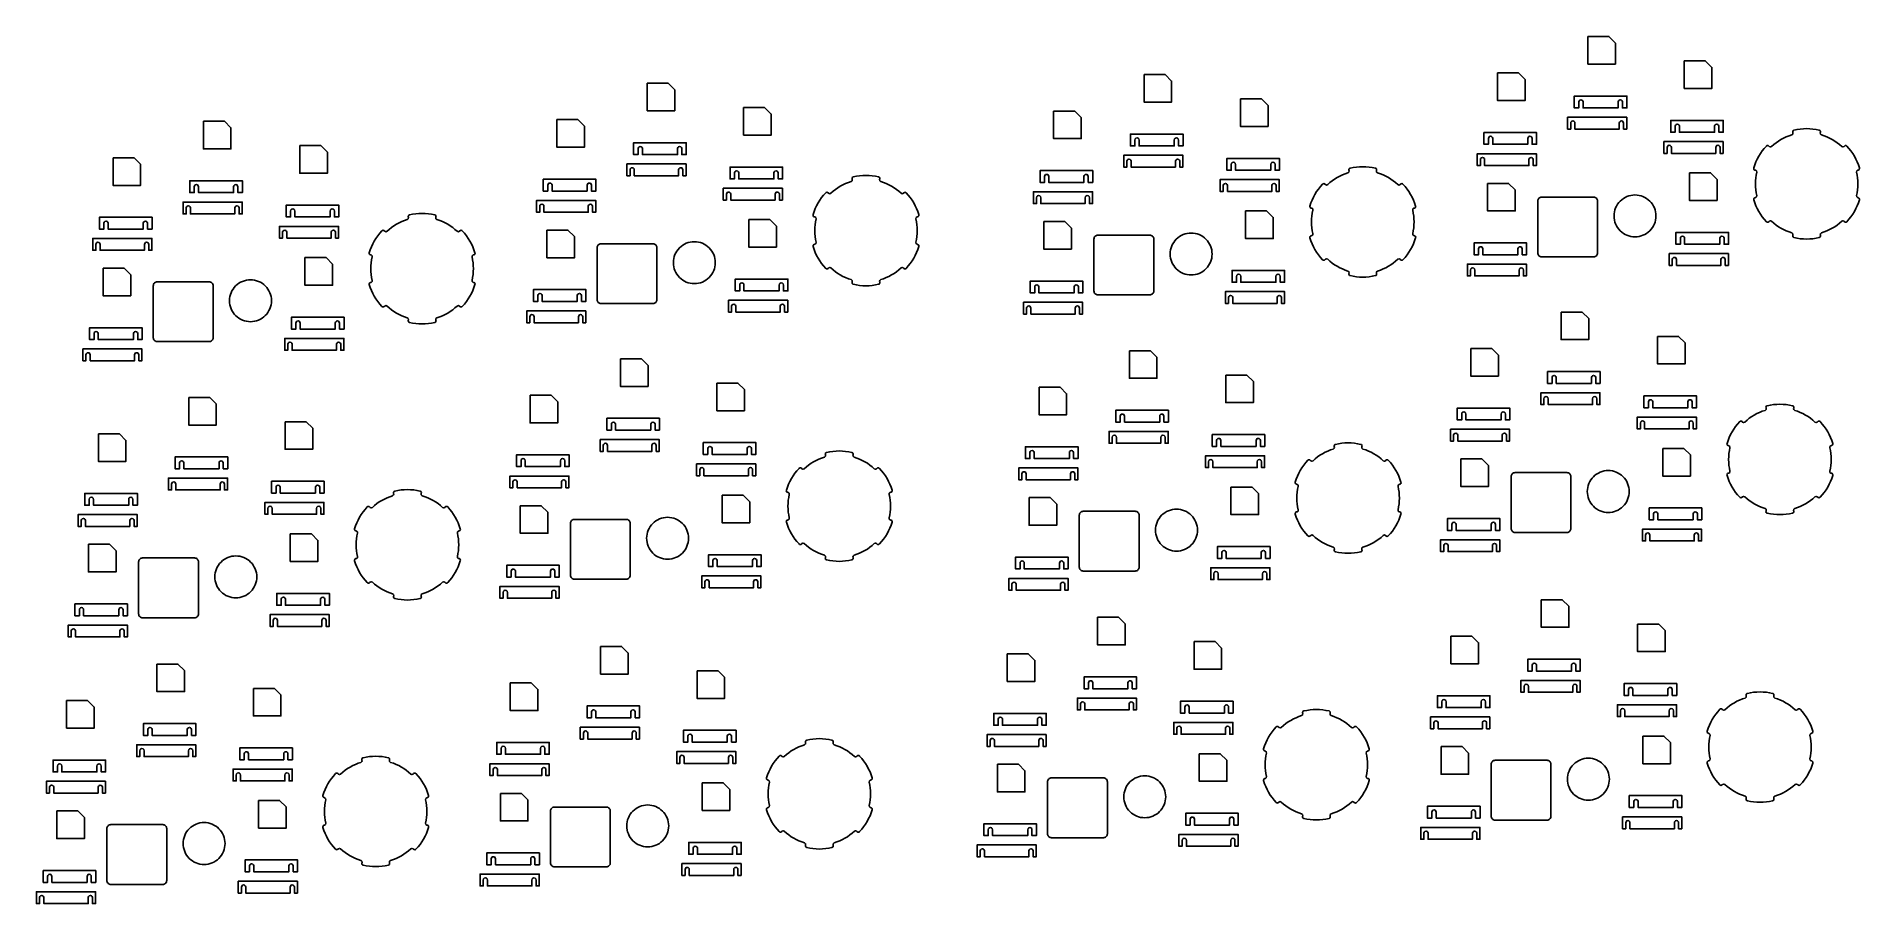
# Model space of a CAD drawing. Header units: metres. Extents: x 0 to 2774, y 0 to 1320.
import ezdxf

# ---------------------------------------------------------------- set-up
doc = ezdxf.new("R2010")
doc.units = ezdxf.units.M

msp = doc.modelspace()

# ---------------------------------------------------------------- linework, layer by layer
at = {"color": 7}
for points in [[(2360.814, 1319.564), (2392.814, 1319.564), (2402.814, 1309.564), (2402.814, 1277.564), (2360.814, 1277.564), (2360.814, 1319.564)], [(2507.541, 1282.552), (2539.541, 1282.552), (2549.541, 1272.552), (2549.541, 1240.552), (2507.541, 1240.552), (2507.541, 1282.552)], [(929.369, 1248.462), (961.369, 1248.462), (971.369, 1238.462), (971.369, 1206.462), (929.369, 1206.462), (929.369, 1248.462)], [(1685.399, 1261.612), (1717.399, 1261.612), (1727.399, 1251.612), (1727.399, 1219.612), (1685.399, 1219.612), (1685.399, 1261.612)], [(2223.34, 1264.046), (2255.34, 1264.046), (2265.34, 1254.046), (2265.34, 1222.046), (2223.34, 1222.046), (2223.34, 1264.046)], [(1832.126, 1224.6), (1864.126, 1224.6), (1874.126, 1214.6), (1874.126, 1182.6), (1832.126, 1182.6), (1832.126, 1224.6)], [(791.895, 1192.944), (823.895, 1192.944), (833.895, 1182.944), (833.895, 1150.944), (791.895, 1150.944), (791.895, 1192.944)], [(1076.096, 1211.45), (1108.096, 1211.45), (1118.096, 1201.45), (1118.096, 1169.45), (1076.096, 1169.45), (1076.096, 1211.45)], [(1547.925, 1206.094), (1579.925, 1206.094), (1589.925, 1196.094), (1589.925, 1164.094), (1547.925, 1164.094), (1547.925, 1206.094)], [(253.954, 1190.51), (285.954, 1190.51), (295.954, 1180.51), (295.954, 1148.51), (253.954, 1148.51), (253.954, 1190.51)], [(400.681, 1153.498), (432.681, 1153.498), (442.681, 1143.498), (442.681, 1111.498), (400.681, 1111.498), (400.681, 1153.498)], [(116.48, 1134.992), (148.48, 1134.992), (158.48, 1124.992), (158.48, 1092.992), (116.48, 1092.992), (116.48, 1134.992)], [(2515.472, 1112.031), (2547.472, 1112.031), (2557.472, 1102.031), (2557.472, 1070.031), (2515.472, 1070.031), (2515.472, 1112.031)], [(2208.302, 1095.993), (2240.302, 1095.993), (2250.302, 1085.993), (2250.302, 1053.993), (2208.302, 1053.993), (2208.302, 1095.993)], [(1084.027, 1040.929), (1116.027, 1040.929), (1126.027, 1030.929), (1126.027, 998.929), (1084.027, 998.929), (1084.027, 1040.929)], [(1532.887, 1038.041), (1564.887, 1038.041), (1574.887, 1028.041), (1574.887, 996.041), (1532.887, 996.041), (1532.887, 1038.041)], [(1840.057, 1054.079), (1872.057, 1054.079), (1882.057, 1044.079), (1882.057, 1012.079), (1840.057, 1012.079), (1840.057, 1054.079)], [(776.857, 1024.891), (808.857, 1024.891), (818.857, 1014.891), (818.857, 982.891), (776.857, 982.891), (776.857, 1024.891)], [(408.612, 982.977), (440.612, 982.977), (450.612, 972.977), (450.612, 940.977), (408.612, 940.977), (408.612, 982.977)], [(101.442, 966.939), (133.442, 966.939), (143.442, 956.939), (143.442, 924.939), (101.442, 924.939), (101.442, 966.939)], [(2320.139, 900.163), (2352.139, 900.163), (2362.139, 890.163), (2362.139, 858.163), (2320.139, 858.163), (2320.139, 900.163)], [(2466.866, 863.151), (2498.866, 863.151), (2508.866, 853.151), (2508.866, 821.151), (2466.866, 821.151), (2466.866, 863.151)], [(1663.108, 841.353), (1695.108, 841.353), (1705.108, 831.353), (1705.108, 799.353), (1663.108, 799.353), (1663.108, 841.353)], [(2182.665, 844.645), (2214.665, 844.645), (2224.665, 834.645), (2224.665, 802.645), (2182.665, 802.645), (2182.665, 844.645)], [(888.694, 829.061), (920.694, 829.061), (930.694, 819.061), (930.694, 787.061), (888.694, 787.061), (888.694, 829.061)], [(1035.421, 792.049), (1067.421, 792.049), (1077.421, 782.049), (1077.421, 750.049), (1035.421, 750.049), (1035.421, 792.049)], [(1525.634, 785.835), (1557.634, 785.835), (1567.634, 775.835), (1567.634, 743.835), (1525.634, 743.835), (1525.634, 785.835)], [(1809.835, 804.341), (1841.835, 804.341), (1851.835, 794.341), (1851.835, 762.341), (1809.835, 762.341), (1809.835, 804.341)], [(231.663, 770.252), (263.663, 770.252), (273.663, 760.252), (273.663, 728.252), (231.663, 728.252), (231.663, 770.252)], [(751.22, 773.543), (783.22, 773.543), (793.22, 763.543), (793.22, 731.543), (751.22, 731.543), (751.22, 773.543)], [(378.39, 733.24), (410.39, 733.24), (420.39, 723.24), (420.39, 691.24), (378.39, 691.24), (378.39, 733.24)], [(94.189, 714.734), (126.189, 714.734), (136.189, 704.734), (136.189, 672.734), (94.189, 672.734), (94.189, 714.734)], [(2167.627, 676.592), (2199.627, 676.592), (2209.627, 666.592), (2209.627, 634.592), (2167.627, 634.592), (2167.627, 676.592)], [(2474.797, 692.63), (2506.797, 692.63), (2516.797, 682.63), (2516.797, 650.63), (2474.797, 650.63), (2474.797, 692.63)], [(1043.352, 621.528), (1075.352, 621.528), (1085.352, 611.528), (1085.352, 579.528), (1043.352, 579.528), (1043.352, 621.528)], [(1510.596, 617.782), (1542.596, 617.782), (1552.596, 607.782), (1552.596, 575.782), (1510.596, 575.782), (1510.596, 617.782)], [(1817.766, 633.82), (1849.766, 633.82), (1859.766, 623.82), (1859.766, 591.82), (1817.766, 591.82), (1817.766, 633.82)], [(736.182, 605.49), (768.182, 605.49), (778.182, 595.49), (778.182, 563.49), (736.182, 563.49), (736.182, 605.49)], [(386.321, 562.719), (418.321, 562.719), (428.321, 552.719), (428.321, 520.719), (386.321, 520.719), (386.321, 562.719)], [(79.151, 546.681), (111.151, 546.681), (121.151, 536.681), (121.151, 504.681), (79.151, 504.681), (79.151, 546.681)], [(2289.893, 462.375), (2321.893, 462.375), (2331.893, 452.375), (2331.893, 420.375), (2289.893, 420.375), (2289.893, 462.375)], [(1614.813, 435.57), (1646.813, 435.57), (1656.813, 425.57), (1656.813, 393.57), (1614.813, 393.57), (1614.813, 435.57)], [(2436.62, 425.363), (2468.62, 425.363), (2478.62, 415.363), (2478.62, 383.363), (2436.62, 383.363), (2436.62, 425.363)], [(858.448, 391.274), (890.448, 391.274), (900.448, 381.274), (900.448, 349.274), (858.448, 349.274), (858.448, 391.274)], [(1761.54, 398.558), (1793.54, 398.558), (1803.54, 388.558), (1803.54, 356.558), (1761.54, 356.558), (1761.54, 398.558)], [(2152.419, 406.857), (2184.419, 406.857), (2194.419, 396.857), (2194.419, 364.857), (2152.419, 364.857), (2152.419, 406.857)], [(183.368, 364.468), (215.368, 364.468), (225.368, 354.468), (225.368, 322.468), (183.368, 322.468), (183.368, 364.468)], [(1477.339, 380.052), (1509.339, 380.052), (1519.339, 370.052), (1519.339, 338.052), (1477.339, 338.052), (1477.339, 380.052)], [(720.974, 335.756), (752.974, 335.756), (762.974, 325.756), (762.974, 293.756), (720.974, 293.756), (720.974, 335.756)], [(1005.175, 354.262), (1037.175, 354.262), (1047.175, 344.262), (1047.175, 312.262), (1005.175, 312.262), (1005.175, 354.262)], [(45.894, 308.95), (77.894, 308.95), (87.894, 298.95), (87.894, 266.95), (45.894, 266.95), (45.894, 308.95)], [(330.095, 327.456), (362.095, 327.456), (372.095, 317.456), (372.095, 285.456), (330.095, 285.456), (330.095, 327.456)], [(2444.551, 254.842), (2476.551, 254.842), (2486.551, 244.842), (2486.551, 212.842), (2444.551, 212.842), (2444.551, 254.842)], [(1769.471, 228.037), (1801.471, 228.037), (1811.471, 218.037), (1811.471, 186.037), (1769.471, 186.037), (1769.471, 228.037)], [(2137.381, 238.804), (2169.381, 238.804), (2179.381, 228.804), (2179.381, 196.804), (2137.381, 196.804), (2137.381, 238.804)], [(1462.301, 211.999), (1494.301, 211.999), (1504.301, 201.999), (1504.301, 169.999), (1462.301, 169.999), (1462.301, 211.999)], [(705.936, 167.703), (737.936, 167.703), (747.936, 157.703), (747.936, 125.703), (705.936, 125.703), (705.936, 167.703)], [(1013.106, 183.741), (1045.106, 183.741), (1055.106, 173.741), (1055.106, 141.741), (1013.106, 141.741), (1013.106, 183.741)], [(30.856, 140.897), (62.856, 140.897), (72.856, 130.897), (72.856, 98.897), (30.856, 98.897), (30.856, 140.897)], [(338.026, 156.935), (370.026, 156.935), (380.026, 146.935), (380.026, 114.935), (338.026, 114.935), (338.026, 156.935)]]:
    msp.add_lwpolyline(points, close=True, dxfattribs=at)
for points in [[(2346.948, 1219.92), (2346.948, 1210.92), (2340.198, 1210.92), (2340.198, 1228.92), (2420.198, 1228.92), (2420.198, 1210.92), (2413.448, 1210.92), (2413.448, 1219.92, 0.267949), (2411.822834, 1222.734449, 0.267949), (2408.572834, 1222.734449, 0.267949), (2406.947834, 1219.919866), (2406.948, 1210.92), (2353.448, 1210.92), (2353.448, 1219.92, 0.267949), (2351.822834, 1222.734449, 0.267949), (2348.572834, 1222.734449, 0.268021), (2346.948145, 1219.919928)], [(2334.708, 1187.666), (2334.708, 1178.666), (2329.958, 1178.666), (2329.958, 1196.666), (2419.958, 1196.666), (2419.958, 1178.666), (2415.208, 1178.666), (2415.208, 1187.666, 0.267949), (2413.583189, 1190.48097, 0.267949), (2410.333189, 1190.48097, 0.267949), (2408.708189, 1187.666388), (2408.708, 1178.666), (2341.208, 1178.666), (2341.208, 1187.666, 0.267949), (2339.583189, 1190.48097, 0.267949), (2336.333189, 1190.48097, 0.267939), (2334.708145, 1187.665928)], [(1671.533, 1161.968), (1671.533, 1152.968), (1664.783, 1152.968), (1664.783, 1170.968), (1744.783, 1170.968), (1744.783, 1152.968), (1738.033, 1152.968), (1738.033, 1161.968, 0.267949), (1736.408087, 1164.782022, 0.267949), (1733.158087, 1164.782022, 0.267949), (1731.533087, 1161.967439), (1731.533, 1152.968), (1678.033, 1152.968), (1678.033, 1161.968, 0.267949), (1676.408087, 1164.782022, 0.267949), (1673.158087, 1164.782022, 0.268021), (1671.533398, 1161.967501)], [(2209.474, 1164.402), (2209.474, 1155.402), (2202.724, 1155.402), (2202.724, 1173.402), (2282.724, 1173.402), (2282.724, 1155.402), (2275.974, 1155.402), (2275.974, 1164.402, 0.267949), (2274.349063, 1167.216195, 0.267949), (2271.099063, 1167.216195, 0.267949), (2269.474063, 1164.401613), (2269.474, 1155.402), (2215.974, 1155.402), (2215.974, 1164.402, 0.267949), (2214.349063, 1167.216195, 0.267949), (2211.099063, 1167.216195, 0.267968), (2209.474145, 1164.401928)], [(2493.675, 1182.908), (2493.675, 1173.908), (2486.925, 1173.908), (2486.925, 1191.908), (2566.925, 1191.908), (2566.925, 1173.908), (2560.175, 1173.908), (2560.175, 1182.908, 0.267949), (2558.549647, 1185.72228, 0.267949), (2555.299647, 1185.72228, 0.267949), (2553.674647, 1182.907697), (2553.675, 1173.908), (2500.175, 1173.908), (2500.175, 1182.908, 0.267949), (2498.549647, 1185.72228, 0.267949), (2495.299647, 1185.72228, 0.268064), (2493.675145, 1182.907928)], [(2769.651, 1113.085, -0.405145), (2771.437779, 1116.07147), (2772.404, 1116.33, 0.202902), (2773.9411, 1117.528584, 0.202902), (2774.150947, 1119.466044, 0.116077), (2754.909267, 1152.793612, 0.202902), (2753.126454, 1153.580608, 0.202902), (2751.320339, 1152.84867), (2750.613, 1152.141, -0.405145), (2747.133114, 1152.087179, 0.115884), (2716.236224, 1169.925506, -0.405145), (2714.543139, 1172.966109), (2714.802, 1173.932, 0.202902), (2714.532902, 1175.862606, 0.202902), (2712.959936, 1177.013069, 0.116077), (2674.476576, 1177.013069, 0.202902), (2672.90361, 1175.862606, 0.202902), (2672.63443, 1173.932495), (2672.893, 1172.966, -0.405145), (2671.200288, 1169.925506, 0.115884), (2640.303398, 1152.087179, -0.405145), (2636.823616, 1152.141226), (2636.116, 1152.848, 0.202902), (2634.310058, 1153.580608, 0.202902), (2632.527245, 1152.793612, 0.116077), (2613.285564, 1119.466044, 0.202902), (2613.495412, 1117.528584, 0.202902), (2615.032347, 1116.330412), (2615.999, 1116.071, -0.405145), (2617.78543, 1113.084914, 0.115884), (2617.78543, 1077.408259, -0.405145), (2615.998733, 1074.421703), (2615.032, 1074.162, 0.202902), (2613.495412, 1072.964588, 0.202902), (2613.285564, 1071.027129, 0.116077), (2632.527245, 1037.699561, 0.202902), (2634.310058, 1036.912564, 0.202902), (2636.116173, 1037.644503), (2636.823, 1038.352, -0.405145), (2640.303398, 1038.405994, 0.115884), (2671.200288, 1020.567666, -0.405145), (2672.893373, 1017.527063), (2672.634, 1016.56, 0.202902), (2672.90361, 1014.630566, 0.202902), (2674.476576, 1013.480103, 0.116077), (2712.959936, 1013.480103, 0.202902), (2714.532902, 1014.630566, 0.202902), (2714.802082, 1016.560677), (2714.543, 1017.527, -0.405145), (2716.236224, 1020.567666, 0.115884), (2747.133114, 1038.405994, -0.405145), (2750.612895, 1038.351947), (2751.32, 1037.644, 0.202902), (2753.126454, 1036.912564, 0.202902), (2754.909267, 1037.699561, 0.116077), (2774.150947, 1071.027129, 0.202902), (2773.9411, 1072.964588, 0.202902), (2772.404165, 1074.16276), (2771.438, 1074.421, -0.405145), (2769.651082, 1077.408259, 0.115881), (2769.651149, 1113.085328)], [(915.503, 1148.818), (915.503, 1139.818), (908.753, 1139.818), (908.753, 1157.818), (988.753, 1157.818), (988.753, 1139.818), (982.003, 1139.818), (982.003, 1148.818, 0.267949), (980.37771, 1151.632779, 0.267949), (977.12771, 1151.632779, 0.267949), (975.50271, 1148.818196), (975.503, 1139.818), (922.003, 1139.818), (922.003, 1148.818, 0.267949), (920.37771, 1151.632779, 0.267949), (917.12771, 1151.632779, 0.268021), (915.503021, 1148.818258)], [(1659.293, 1129.714), (1659.293, 1120.714), (1654.543, 1120.714), (1654.543, 1138.714), (1744.543, 1138.714), (1744.543, 1120.714), (1739.793, 1120.714), (1739.793, 1129.714, 0.267949), (1738.168442, 1132.528543, 0.267949), (1734.918442, 1132.528543, 0.267949), (1733.293442, 1129.713961), (1733.293, 1120.714), (1665.793, 1120.714), (1665.793, 1129.714, 0.267949), (1664.168442, 1132.528543, 0.267949), (1660.918442, 1132.528543, 0.267939), (1659.293398, 1129.713501)], [(2197.234, 1132.148), (2197.234, 1123.148), (2192.484, 1123.148), (2192.484, 1141.148), (2282.484, 1141.148), (2282.484, 1123.148), (2277.734, 1123.148), (2277.734, 1132.148, 0.267949), (2276.109418, 1134.962717, 0.267949), (2272.859418, 1134.962717, 0.267949), (2271.234418, 1132.148134), (2271.234, 1123.148), (2203.734, 1123.148), (2203.734, 1132.148, 0.267949), (2202.109418, 1134.962717, 0.267949), (2198.859418, 1134.962717, 0.267886), (2197.234145, 1132.147928)], [(2481.435, 1150.654), (2481.435, 1141.654), (2476.685, 1141.654), (2476.685, 1159.654), (2566.685, 1159.654), (2566.685, 1141.654), (2561.935, 1141.654), (2561.935, 1150.654, 0.267949), (2560.310002, 1153.468801, 0.267949), (2557.060002, 1153.468801, 0.267949), (2555.435002, 1150.654219), (2555.435, 1141.654), (2487.935, 1141.654), (2487.935, 1150.654, 0.267949), (2486.310002, 1153.468801, 0.267949), (2483.060002, 1153.468801, 0.267982), (2481.435145, 1150.653928)], [(903.263, 1116.564), (903.263, 1107.564), (898.513, 1107.564), (898.513, 1125.564), (988.513, 1125.564), (988.513, 1107.564), (983.763, 1107.564), (983.763, 1116.564, 0.267949), (982.138065, 1119.3793, 0.267949), (978.888065, 1119.3793, 0.267949), (977.263065, 1116.564718), (977.263, 1107.564), (909.763, 1107.564), (909.763, 1116.564, 0.267949), (908.138065, 1119.3793, 0.267949), (904.888065, 1119.3793, 0.267939), (903.263021, 1116.564258)], [(1062.23, 1111.806), (1062.23, 1102.806), (1055.48, 1102.806), (1055.48, 1120.806), (1135.48, 1120.806), (1135.48, 1102.806), (1128.73, 1102.806), (1128.73, 1111.806, 0.267949), (1127.104523, 1114.62061, 0.267949), (1123.854523, 1114.62061, 0.267949), (1122.229523, 1111.806027), (1122.23, 1102.806), (1068.73, 1102.806), (1068.73, 1111.806, 0.267949), (1067.104523, 1114.62061, 0.267949), (1063.854523, 1114.62061, 0.268064), (1062.230021, 1111.806258)], [(1534.059, 1106.45), (1534.059, 1097.45), (1527.309, 1097.45), (1527.309, 1115.45), (1607.309, 1115.45), (1607.309, 1097.45), (1600.559, 1097.45), (1600.559, 1106.45, 0.267949), (1598.934316, 1109.263768, 0.267949), (1595.684316, 1109.263768, 0.267949), (1594.059316, 1106.449186), (1594.059, 1097.45), (1540.559, 1097.45), (1540.559, 1106.45, 0.267949), (1538.934316, 1109.263768, 0.267949), (1535.684316, 1109.263768, 0.267968), (1534.059398, 1106.449501)], [(1818.26, 1124.956), (1818.26, 1115.956), (1811.51, 1115.956), (1811.51, 1133.956), (1891.51, 1133.956), (1891.51, 1115.956), (1884.76, 1115.956), (1884.76, 1124.956, 0.267949), (1883.1349, 1127.769853, 0.267949), (1879.8849, 1127.769853, 0.267949), (1878.2599, 1124.95527), (1878.26, 1115.956), (1824.76, 1115.956), (1824.76, 1124.956, 0.267949), (1823.1349, 1127.769853, 0.267949), (1819.8849, 1127.769853, 0.268064), (1818.260398, 1124.955501)], [(2094.236, 1055.133, -0.405145), (2096.023032, 1058.119043), (2096.989, 1058.378, 0.202902), (2098.526353, 1059.576157, 0.202902), (2098.7362, 1061.513617, 0.116077), (2079.49452, 1094.841185, 0.202902), (2077.711707, 1095.628181, 0.202902), (2075.905592, 1094.896243), (2075.198, 1094.189, -0.405145), (2071.718367, 1094.134752, 0.115884), (2040.821477, 1111.973079, -0.405145), (2039.128392, 1115.013682), (2039.387, 1115.98, 0.202902), (2039.118155, 1117.910179, 0.202902), (2037.545189, 1119.060642, 0.116077), (1999.061829, 1119.060642, 0.202902), (1997.488863, 1117.910179, 0.202902), (1997.219683, 1115.980068), (1997.478, 1115.014, -0.405145), (1995.785541, 1111.973079, 0.115884), (1964.888651, 1094.134752, -0.405145), (1961.408869, 1094.188799), (1960.701, 1094.896, 0.202902), (1958.895311, 1095.628181, 0.202902), (1957.112498, 1094.841185, 0.116077), (1937.870817, 1061.513617, 0.202902), (1938.080665, 1059.576157, 0.202902), (1939.6176, 1058.377985), (1940.584, 1058.119, -0.405145), (1942.370683, 1055.132487, 0.115884), (1942.370683, 1019.455832, -0.405145), (1940.583986, 1016.469276), (1939.617, 1016.21, 0.202902), (1938.080665, 1015.012161, 0.202902), (1937.870817, 1013.074702, 0.116077), (1957.112498, 979.747134, 0.202902), (1958.895311, 978.960137, 0.202902), (1960.701426, 979.692076), (1961.408, 980.4, -0.405145), (1964.888651, 980.453567, 0.115884), (1995.785541, 962.615239, -0.405145), (1997.478626, 959.574636), (1997.219, 958.608, 0.202902), (1997.488863, 956.678139, 0.202902), (1999.061829, 955.527676, 0.116077), (2037.545189, 955.527676, 0.202902), (2039.118155, 956.678139, 0.202902), (2039.387335, 958.60825), (2039.128, 959.575, -0.405145), (2040.821477, 962.615239, 0.115884), (2071.718367, 980.453567, -0.405145), (2075.198148, 980.39952), (2075.905, 979.692, 0.202902), (2077.711707, 978.960137, 0.202902), (2079.49452, 979.747134, 0.116077), (2098.7362, 1013.074702, 0.202902), (2098.526353, 1015.012161, 0.202902), (2096.989418, 1016.210333), (2096.023, 1016.469, -0.405145), (2094.236335, 1019.455832, 0.115881), (2094.236402, 1055.132901)], [(240.088, 1090.866), (240.088, 1081.866), (233.338, 1081.866), (233.338, 1099.866), (313.338, 1099.866), (313.338, 1081.866), (306.588, 1081.866), (306.588, 1090.866, 0.267949), (304.962963, 1093.680353, 0.267949), (301.712963, 1093.680353, 0.267949), (300.087963, 1090.86577), (300.088, 1081.866), (246.588, 1081.866), (246.588, 1090.866, 0.267949), (244.962963, 1093.680353, 0.267949), (241.712963, 1093.680353, 0.268021), (240.088274, 1090.865832)], [(778.029, 1093.3), (778.029, 1084.3), (771.279, 1084.3), (771.279, 1102.3), (851.279, 1102.3), (851.279, 1084.3), (844.529, 1084.3), (844.529, 1093.3, 0.267949), (842.903939, 1096.114525, 0.267949), (839.653939, 1096.114525, 0.267949), (838.028939, 1093.299943), (838.029, 1084.3), (784.529, 1084.3), (784.529, 1093.3, 0.267949), (782.903939, 1096.114525, 0.267949), (779.653939, 1096.114525, 0.267968), (778.029021, 1093.300258)], [(1049.99, 1079.552), (1049.99, 1070.552), (1045.24, 1070.552), (1045.24, 1088.552), (1135.24, 1088.552), (1135.24, 1070.552), (1130.49, 1070.552), (1130.49, 1079.552, 0.267949), (1128.864878, 1082.367131, 0.267949), (1125.614878, 1082.367131, 0.267949), (1123.989878, 1079.552549), (1123.99, 1070.552), (1056.49, 1070.552), (1056.49, 1079.552, 0.267949), (1054.864878, 1082.367131, 0.267949), (1051.614878, 1082.367131, 0.267982), (1049.990021, 1079.552258)], [(1338.206, 1041.984, -0.405145), (1339.992655, 1044.9698), (1340.959, 1045.229, 0.202902), (1342.495976, 1046.426914, 0.202902), (1342.705823, 1048.364374, 0.116077), (1323.464143, 1081.691942, 0.202902), (1321.68133, 1082.478938, 0.202902), (1319.875215, 1081.747), (1319.168, 1081.04, -0.405145), (1315.68799, 1080.985509, 0.115884), (1284.7911, 1098.823836, -0.405145), (1283.098015, 1101.864439), (1283.357, 1102.831, 0.202902), (1283.087778, 1104.760936, 0.202902), (1281.514812, 1105.911399, 0.116077), (1243.031452, 1105.911399, 0.202902), (1241.458486, 1104.760936, 0.202902), (1241.189306, 1102.830825), (1241.448, 1101.865, -0.405145), (1239.755164, 1098.823836, 0.115884), (1208.858274, 1080.985509, -0.405145), (1205.378492, 1081.039556), (1204.671, 1081.747, 0.202902), (1202.864934, 1082.478938, 0.202902), (1201.082121, 1081.691942, 0.116077), (1181.84044, 1048.364374, 0.202902), (1182.050288, 1046.426914, 0.202902), (1183.587223, 1045.228742), (1184.554, 1044.97, -0.405145), (1186.340306, 1041.983244, 0.115884), (1186.340306, 1006.306589, -0.405145), (1184.553609, 1003.320033), (1183.587, 1003.061, 0.202902), (1182.050288, 1001.862918, 0.202902), (1181.84044, 999.925459, 0.116077), (1201.082121, 966.597891, 0.202902), (1202.864934, 965.810894, 0.202902), (1204.671049, 966.542833), (1205.378, 967.251, -0.405145), (1208.858274, 967.304324, 0.115884), (1239.755164, 949.465996, -0.405145), (1241.448249, 946.425393), (1241.189, 945.459, 0.202902), (1241.458486, 943.528896, 0.202902), (1243.031452, 942.378433, 0.116077), (1281.514812, 942.378433, 0.202902), (1283.087778, 943.528896, 0.202902), (1283.356958, 945.459007), (1283.098, 946.426, -0.405145), (1284.7911, 949.465996, 0.115884), (1315.68799, 967.304324, -0.405145), (1319.167771, 967.250277), (1319.875, 966.543, 0.202902), (1321.68133, 965.810894, 0.202902), (1323.464143, 966.597891, 0.116077), (1342.705823, 999.925459, 0.202902), (1342.495976, 1001.862918, 0.202902), (1340.959041, 1003.06109), (1339.993, 1003.32, -0.405145), (1338.205958, 1006.306589, 0.115881), (1338.206025, 1041.983658)], [(1521.819, 1074.196), (1521.819, 1065.196), (1517.069, 1065.196), (1517.069, 1083.196), (1607.069, 1083.196), (1607.069, 1065.196), (1602.319, 1065.196), (1602.319, 1074.196, 0.267949), (1600.694671, 1077.01029, 0.267949), (1597.444671, 1077.01029, 0.267949), (1595.819671, 1074.195707), (1595.819, 1065.196), (1528.319, 1065.196), (1528.319, 1074.196, 0.267949), (1526.694671, 1077.01029, 0.267949), (1523.444671, 1077.01029, 0.267886), (1521.819398, 1074.195501)], [(1806.02, 1092.702), (1806.02, 1083.702), (1801.27, 1083.702), (1801.27, 1101.702), (1891.27, 1101.702), (1891.27, 1083.702), (1886.52, 1083.702), (1886.52, 1092.702, 0.267949), (1884.895255, 1095.516374, 0.267949), (1881.645255, 1095.516374, 0.267949), (1880.020255, 1092.701792), (1880.02, 1083.702), (1812.52, 1083.702), (1812.52, 1092.702, 0.267949), (1810.895255, 1095.516374, 0.267949), (1807.645255, 1095.516374, 0.267982), (1806.020398, 1092.701501)], [(227.848, 1058.612), (227.848, 1049.612), (223.098, 1049.612), (223.098, 1067.612), (313.098, 1067.612), (313.098, 1049.612), (308.348, 1049.612), (308.348, 1058.612, 0.267949), (306.723318, 1061.426874, 0.267949), (303.473318, 1061.426874, 0.267949), (301.848318, 1058.612292), (301.848, 1049.612), (234.348, 1049.612), (234.348, 1058.612, 0.267949), (232.723318, 1061.426874, 0.267949), (229.473318, 1061.426874, 0.267939), (227.848274, 1058.611832)], [(386.815, 1053.854), (386.815, 1044.854), (380.065, 1044.854), (380.065, 1062.854), (460.065, 1062.854), (460.065, 1044.854), (453.315, 1044.854), (453.315, 1053.854, 0.267949), (451.689776, 1056.668184, 0.267949), (448.439776, 1056.668184, 0.267949), (446.814776, 1053.853601), (446.815, 1044.854), (393.315, 1044.854), (393.315, 1053.854, 0.267949), (391.689776, 1056.668184, 0.267949), (388.439776, 1056.668184, 0.268064), (386.815274, 1053.853832)], [(765.789, 1061.046), (765.789, 1052.046), (761.039, 1052.046), (761.039, 1070.046), (851.039, 1070.046), (851.039, 1052.046), (846.289, 1052.046), (846.289, 1061.046, 0.267949), (844.664294, 1063.861047, 0.267949), (841.414294, 1063.861047, 0.267949), (839.789294, 1061.046464), (839.789, 1052.046), (772.289, 1052.046), (772.289, 1061.046, 0.267949), (770.664294, 1063.861047, 0.267949), (767.414294, 1063.861047, 0.267886), (765.789021, 1061.046258)], [(2290.644, 1075.187), (2369.644, 1075.187, -0.198912), (2373.886758, 1073.430022, -0.198912), (2375.644117, 1069.187381), (2375.644, 990.187, -0.198913), (2373.886653, 985.944633, -0.198913), (2369.644117, 984.187381), (2290.644, 984.187, -0.198913), (2286.401369, 985.944633, -0.198913), (2284.644117, 990.187381), (2284.644, 1069.187, -0.198912), (2286.401476, 1073.430022, -0.198954), (2290.64401, 1075.187123)], [(2464.431, 1046.447, 0.198913), (2455.088081, 1069.003667, 0.198913), (2432.531368, 1078.347105, 0.198913), (2409.974655, 1069.003818, 0.198913), (2400.631368, 1046.447105, 0.198913), (2409.974655, 1023.890392, 0.198913), (2432.531368, 1014.547105, 0.198913), (2455.088081, 1023.890392, 0.198916), (2464.431261, 1046.446847)], [(102.614, 1035.348), (102.614, 1026.348), (95.864, 1026.348), (95.864, 1044.348), (175.864, 1044.348), (175.864, 1026.348), (169.114, 1026.348), (169.114, 1035.348, 0.267949), (167.489192, 1038.162099, 0.267949), (164.239192, 1038.162099, 0.267949), (162.614192, 1035.347517), (162.614, 1026.348), (109.114, 1026.348), (109.114, 1035.348, 0.267949), (107.489192, 1038.162099, 0.267949), (104.239192, 1038.162099, 0.267968), (102.614274, 1035.347832)], [(374.575, 1021.6), (374.575, 1012.6), (369.825, 1012.6), (369.825, 1030.6), (459.825, 1030.6), (459.825, 1012.6), (455.075, 1012.6), (455.075, 1021.6, 0.267949), (453.450131, 1024.414705, 0.267949), (450.200131, 1024.414705, 0.267949), (448.575131, 1021.600123), (448.575, 1012.6), (381.075, 1012.6), (381.075, 1021.6, 0.267949), (379.450131, 1024.414705, 0.267949), (376.200131, 1024.414705, 0.267982), (374.575274, 1021.599832)], [(662.791, 984.031, -0.405145), (664.577908, 987.017373), (665.544, 987.276, 0.202902), (667.081229, 988.474487, 0.202902), (667.291076, 990.411947, 0.116077), (648.049396, 1023.739515, 0.202902), (646.266583, 1024.526511, 0.202902), (644.460468, 1023.794573), (643.753, 1023.087, -0.405145), (640.273243, 1023.033082, 0.115884), (609.376353, 1040.871409, -0.405145), (607.683268, 1043.912012), (607.942, 1044.878, 0.202902), (607.673031, 1046.808509, 0.202902), (606.100065, 1047.958972, 0.116077), (567.616705, 1047.958972, 0.202902), (566.043739, 1046.808509, 0.202902), (565.774559, 1044.878398), (566.033, 1043.912, -0.405145), (564.340417, 1040.871409, 0.115884), (533.443527, 1023.033082, -0.405145), (529.963745, 1023.087129), (529.256, 1023.794, 0.202902), (527.450187, 1024.526511, 0.202902), (525.667374, 1023.739515, 0.116077), (506.425693, 990.411947, 0.202902), (506.635541, 988.474487, 0.202902), (508.172476, 987.276315), (509.139, 987.017, -0.405145), (510.925559, 984.030817, 0.115884), (510.925559, 948.354162, -0.405145), (509.138862, 945.367606), (508.172, 945.108, 0.202902), (506.635541, 943.910491, 0.202902), (506.425693, 941.973032, 0.116077), (525.667374, 908.645464, 0.202902), (527.450187, 907.858467, 0.202902), (529.256302, 908.590406), (529.963, 909.298, -0.405145), (533.443527, 909.351897, 0.115884), (564.340417, 891.513569, -0.405145), (566.033502, 888.472966), (565.774, 887.506, 0.202902), (566.043739, 885.576469, 0.202902), (567.616705, 884.426006, 0.116077), (606.100065, 884.426006, 0.202902), (607.673031, 885.576469, 0.202902), (607.942211, 887.50658), (607.683, 888.473, -0.405145), (609.376353, 891.513569, 0.115884), (640.273243, 909.351897, -0.405145), (643.753024, 909.29785), (644.46, 908.59, 0.202902), (646.266583, 907.858467, 0.202902), (648.049396, 908.645464, 0.116077), (667.291076, 941.973032, 0.202902), (667.081229, 943.910491, 0.202902), (665.544294, 945.108663), (664.578, 945.367, -0.405145), (662.791211, 948.354162, 0.115881), (662.791278, 984.031231)], [(90.374, 1003.094), (90.374, 994.094), (85.624, 994.094), (85.624, 1012.094), (175.624, 1012.094), (175.624, 994.094), (170.874, 994.094), (170.874, 1003.094, 0.267949), (169.249547, 1005.908621, 0.267949), (165.999547, 1005.908621, 0.267949), (164.374547, 1003.094038), (164.374, 994.094), (96.874, 994.094), (96.874, 1003.094, 0.267949), (95.249547, 1005.908621, 0.267949), (91.999547, 1005.908621, 0.267886), (90.374274, 1003.093832)], [(859.199, 1004.085), (938.199, 1004.085, -0.198912), (942.441635, 1002.328353, -0.198912), (944.198994, 998.085712), (944.199, 919.085, -0.198913), (942.441529, 914.842963, -0.198913), (938.198994, 913.085712), (859.199, 913.085, -0.198913), (854.956245, 914.842963, -0.198913), (853.198994, 919.085712), (853.199, 998.085, -0.198912), (854.956353, 1002.328353, -0.198954), (859.198887, 1004.085454)], [(1032.986, 975.345, 0.198913), (1023.642957, 997.901998, 0.198913), (1001.086244, 1007.245436, 0.198913), (978.529531, 997.902149, 0.198913), (969.186244, 975.345436, 0.198913), (978.529531, 952.788722, 0.198913), (1001.086244, 943.445436, 0.198913), (1023.642957, 952.788722, 0.198916), (1032.986137, 975.345178)], [(1615.229, 1017.235), (1694.229, 1017.235, -0.198912), (1698.472011, 1015.477596, -0.198912), (1700.22937, 1011.234955), (1700.229, 932.235, -0.198913), (1698.471905, 927.992206, -0.198913), (1694.22937, 926.234955), (1615.229, 926.235, -0.198913), (1610.986621, 927.992206, -0.198913), (1609.22937, 932.234955), (1609.229, 1011.235, -0.198912), (1610.986729, 1015.477596, -0.198954), (1615.229263, 1017.234697)], [(1789.017, 988.494, 0.198913), (1779.673334, 1011.05124, 0.198913), (1757.116621, 1020.394678, 0.198913), (1734.559907, 1011.051392, 0.198913), (1725.216621, 988.494678, 0.198913), (1734.559907, 965.937965, 0.198913), (1757.116621, 956.594678, 0.198913), (1779.673334, 965.937965, 0.198916), (1789.016514, 988.49442)], [(2194.436, 996.349), (2194.436, 987.349), (2187.686, 987.349), (2187.686, 1005.349), (2267.686, 1005.349), (2267.686, 987.349), (2260.936, 987.349), (2260.936, 996.349, 0.267949), (2259.31079, 999.163989, 0.267949), (2256.06079, 999.163989, 0.267949), (2254.43579, 996.349407), (2254.436, 987.349), (2200.936, 987.349), (2200.936, 996.349, 0.267949), (2199.31079, 999.163989, 0.267949), (2196.06079, 999.163989, 0.268031), (2194.436145, 996.348928)], [(2501.606, 1012.387), (2501.606, 1003.387), (2494.856, 1003.387), (2494.856, 1021.387), (2574.856, 1021.387), (2574.856, 1003.387), (2568.106, 1003.387), (2568.106, 1012.387, 0.267949), (2566.480826, 1015.20193, 0.267949), (2563.230826, 1015.20193, 0.267949), (2561.605826, 1012.387347), (2561.606, 1003.387), (2508.106, 1003.387), (2508.106, 1012.387, 0.267949), (2506.480826, 1015.20193, 0.267949), (2503.230826, 1015.20193, 0.268023), (2501.606145, 1012.386928)], [(2182.196, 964.096), (2182.196, 955.096), (2177.446, 955.096), (2177.446, 973.096), (2267.446, 973.096), (2267.446, 955.096), (2262.696, 955.096), (2262.696, 964.096, 0.267949), (2261.071145, 966.910511, 0.267949), (2257.821145, 966.910511, 0.267949), (2256.196145, 964.095928), (2256.196, 955.096), (2188.696, 955.096), (2188.696, 964.096, 0.267949), (2187.071145, 966.910511, 0.267949), (2183.821145, 966.910511, 0.267949), (2182.196145, 964.095928)], [(2489.366, 980.134), (2489.366, 971.134), (2484.616, 971.134), (2484.616, 989.134), (2574.616, 989.134), (2574.616, 971.134), (2569.866, 971.134), (2569.866, 980.134, 0.267949), (2568.241181, 982.948451, 0.267949), (2564.991181, 982.948451, 0.267949), (2563.366181, 980.133868), (2563.366, 971.134), (2495.866, 971.134), (2495.866, 980.134, 0.267949), (2494.241181, 982.948451, 0.267949), (2490.991181, 982.948451, 0.267941), (2489.366145, 980.133928)], [(183.784, 946.133), (262.784, 946.133, -0.198912), (267.026887, 944.375926, -0.198912), (268.784246, 940.133285), (268.784, 861.133, -0.198913), (267.026781, 856.890536, -0.198913), (262.784246, 855.133285), (183.784, 855.133, -0.198913), (179.541497, 856.890536, -0.198913), (177.784246, 861.133285), (177.784, 940.133, -0.198912), (179.541605, 944.375926, -0.198954), (183.784139, 946.133027)], [(357.571, 917.393, 0.198913), (348.22821, 939.949571, 0.198913), (325.671497, 949.293009, 0.198913), (303.114784, 939.949722, 0.198913), (293.771497, 917.393009, 0.198913), (303.114784, 894.836296, 0.198913), (325.671497, 885.493009, 0.198913), (348.22821, 894.836296, 0.198916), (357.57139, 917.392751)], [(1070.161, 941.285), (1070.161, 932.285), (1063.411, 932.285), (1063.411, 950.285), (1143.411, 950.285), (1143.411, 932.285), (1136.661, 932.285), (1136.661, 941.285, 0.267949), (1135.035702, 944.10026, 0.267949), (1131.785702, 944.10026, 0.267949), (1130.160702, 941.285677), (1130.161, 932.285), (1076.661, 932.285), (1076.661, 941.285, 0.267949), (1075.035702, 944.10026, 0.267949), (1071.785702, 944.10026, 0.268023), (1070.161021, 941.285258)], [(1519.021, 938.397), (1519.021, 929.397), (1512.271, 929.397), (1512.271, 947.397), (1592.271, 947.397), (1592.271, 929.397), (1585.521, 929.397), (1585.521, 938.397, 0.267949), (1583.896043, 941.211562, 0.267949), (1580.646043, 941.211562, 0.267949), (1579.021043, 938.39698), (1579.021, 929.397), (1525.521, 929.397), (1525.521, 938.397, 0.267949), (1523.896043, 941.211562, 0.267949), (1520.646043, 941.211562, 0.268031), (1519.021398, 938.396501)], [(1826.191, 954.435), (1826.191, 945.435), (1819.441, 945.435), (1819.441, 963.435), (1899.441, 963.435), (1899.441, 945.435), (1892.691, 945.435), (1892.691, 954.435, 0.267949), (1891.066079, 957.249503, 0.267949), (1887.816079, 957.249503, 0.267949), (1886.191079, 954.43492), (1886.191, 945.435), (1832.691, 945.435), (1832.691, 954.435, 0.267949), (1831.066079, 957.249503, 0.267949), (1827.816079, 957.249503, 0.268023), (1826.191398, 954.434501)], [(762.991, 925.247), (762.991, 916.247), (756.241, 916.247), (756.241, 934.247), (836.241, 934.247), (836.241, 916.247), (829.491, 916.247), (829.491, 925.247, 0.267949), (827.865666, 928.062319, 0.267949), (824.615666, 928.062319, 0.267949), (822.990666, 925.247737), (822.991, 916.247), (769.491, 916.247), (769.491, 925.247, 0.267949), (767.865666, 928.062319, 0.267949), (764.615666, 928.062319, 0.268031), (762.991021, 925.247258)], [(1057.921, 909.032), (1057.921, 900.032), (1053.171, 900.032), (1053.171, 918.032), (1143.171, 918.032), (1143.171, 900.032), (1138.421, 900.032), (1138.421, 909.032, 0.267949), (1136.796057, 911.846781, 0.267949), (1133.546057, 911.846781, 0.267949), (1131.921057, 909.032198), (1131.921, 900.032), (1064.421, 900.032), (1064.421, 909.032, 0.267949), (1062.796057, 911.846781, 0.267949), (1059.546057, 911.846781, 0.267941), (1057.921021, 909.032258)], [(1813.951, 922.182), (1813.951, 913.182), (1809.201, 913.182), (1809.201, 931.182), (1899.201, 931.182), (1899.201, 913.182), (1894.451, 913.182), (1894.451, 922.182, 0.267949), (1892.826434, 924.996024, 0.267949), (1889.576434, 924.996024, 0.267949), (1887.951434, 922.181441), (1887.951, 913.182), (1820.451, 913.182), (1820.451, 922.182, 0.267949), (1818.826434, 924.996024, 0.267949), (1815.576434, 924.996024, 0.267941), (1813.951398, 922.181501)], [(394.746, 883.333), (394.746, 874.333), (387.996, 874.333), (387.996, 892.333), (467.996, 892.333), (467.996, 874.333), (461.246, 874.333), (461.246, 883.333, 0.267949), (459.620955, 886.147834, 0.267949), (456.370955, 886.147834, 0.267949), (454.745955, 883.333251), (454.746, 874.333), (401.246, 874.333), (401.246, 883.333, 0.267949), (399.620955, 886.147834, 0.267949), (396.370955, 886.147834, 0.268023), (394.746274, 883.332832)], [(750.751, 892.994), (750.751, 883.994), (746.001, 883.994), (746.001, 901.994), (836.001, 901.994), (836.001, 883.994), (831.251, 883.994), (831.251, 892.994, 0.267949), (829.626021, 895.808841, 0.267949), (826.376021, 895.808841, 0.267949), (824.751021, 892.994258), (824.751, 883.994), (757.251, 883.994), (757.251, 892.994, 0.267949), (755.626021, 895.808841, 0.267949), (752.376021, 895.808841, 0.267949), (750.751021, 892.994258)], [(1506.781, 906.144), (1506.781, 897.144), (1502.031, 897.144), (1502.031, 915.144), (1592.031, 915.144), (1592.031, 897.144), (1587.281, 897.144), (1587.281, 906.144, 0.267949), (1585.656398, 908.958084, 0.267949), (1582.406398, 908.958084, 0.267949), (1580.781398, 906.143501), (1580.781, 897.144), (1513.281, 897.144), (1513.281, 906.144, 0.267949), (1511.656398, 908.958084, 0.267949), (1508.406398, 908.958084, 0.267949), (1506.781398, 906.143501)], [(87.576, 867.295), (87.576, 858.295), (80.826, 858.295), (80.826, 876.295), (160.826, 876.295), (160.826, 858.295), (154.076, 858.295), (154.076, 867.295, 0.267949), (152.450919, 870.109893, 0.267949), (149.200919, 870.109893, 0.267949), (147.575919, 867.295311), (147.576, 858.295), (94.076, 858.295), (94.076, 867.295, 0.267949), (92.450919, 870.109893, 0.267949), (89.200919, 870.109893, 0.268031), (87.576274, 867.294832)], [(382.506, 851.08), (382.506, 842.08), (377.756, 842.08), (377.756, 860.08), (467.756, 860.08), (467.756, 842.08), (463.006, 842.08), (463.006, 851.08, 0.267949), (461.38131, 853.894355, 0.267949), (458.13131, 853.894355, 0.267949), (456.50631, 851.079772), (456.506, 842.08), (389.006, 842.08), (389.006, 851.08, 0.267949), (387.38131, 853.894355, 0.267949), (384.13131, 853.894355, 0.267941), (382.506274, 851.079832)], [(75.336, 835.042), (75.336, 826.042), (70.586, 826.042), (70.586, 844.042), (160.586, 844.042), (160.586, 826.042), (155.836, 826.042), (155.836, 835.042, 0.267949), (154.211274, 837.856415, 0.267949), (150.961274, 837.856415, 0.267949), (149.336274, 835.041832), (149.336, 826.042), (81.836, 826.042), (81.836, 835.042, 0.267949), (80.211274, 837.856415, 0.267949), (76.961274, 837.856415, 0.267949), (75.336274, 835.041832)], [(2306.273, 800.519), (2306.273, 791.519), (2299.523, 791.519), (2299.523, 809.519), (2379.523, 809.519), (2379.523, 791.519), (2372.773, 791.519), (2372.773, 800.519, 0.267949), (2371.147407, 803.333242, 0.267949), (2367.897407, 803.333242, 0.267949), (2366.272407, 800.518659), (2366.273, 791.519), (2312.773, 791.519), (2312.773, 800.519, 0.267949), (2311.147407, 803.333242, 0.267949), (2307.897407, 803.333242, 0.268021), (2306.272718, 800.518721)], [(2294.033, 768.265), (2294.033, 759.265), (2289.283, 759.265), (2289.283, 777.265), (2379.283, 777.265), (2379.283, 759.265), (2374.533, 759.265), (2374.533, 768.265, 0.267949), (2372.907762, 771.079763, 0.267949), (2369.657762, 771.079763, 0.267949), (2368.032762, 768.265181), (2368.033, 759.265), (2300.533, 759.265), (2300.533, 768.265, 0.267949), (2298.907762, 771.079763, 0.267949), (2295.657762, 771.079763, 0.267939), (2294.032718, 768.264721)], [(1649.242, 741.709), (1649.242, 732.709), (1642.492, 732.709), (1642.492, 750.709), (1722.492, 750.709), (1722.492, 732.709), (1715.742, 732.709), (1715.742, 741.709, 0.267949), (1714.116666, 744.524006, 0.267949), (1710.866666, 744.524006, 0.267949), (1709.241666, 741.709423), (1709.242, 732.709), (1655.742, 732.709), (1655.742, 741.709, 0.267949), (1654.116666, 744.524006, 0.267949), (1650.866666, 744.524006, 0.268021), (1649.241977, 741.709485)], [(2168.799, 745.001), (2168.799, 736.001), (2162.049, 736.001), (2162.049, 754.001), (2242.049, 754.001), (2242.049, 736.001), (2235.299, 736.001), (2235.299, 745.001, 0.267949), (2233.673636, 747.814988, 0.267949), (2230.423636, 747.814988, 0.267949), (2228.798636, 745.000406), (2228.799, 736.001), (2175.299, 736.001), (2175.299, 745.001, 0.267949), (2173.673636, 747.814988, 0.267949), (2170.423636, 747.814988, 0.267968), (2168.798718, 745.000721)], [(2453, 763.507), (2453, 754.507), (2446.25, 754.507), (2446.25, 772.507), (2526.25, 772.507), (2526.25, 754.507), (2519.5, 754.507), (2519.5, 763.507, 0.267949), (2517.87422, 766.321073, 0.267949), (2514.62422, 766.321073, 0.267949), (2512.99922, 763.50649), (2513, 754.507), (2459.5, 754.507), (2459.5, 763.507, 0.267949), (2457.87422, 766.321073, 0.267949), (2454.62422, 766.321073, 0.268064), (2452.999718, 763.506721)], [(2728.976, 693.684, -0.405145), (2730.762352, 696.670263), (2731.729, 696.929, 0.202902), (2733.265673, 698.127377, 0.202902), (2733.47552, 700.064837, 0.116077), (2714.23384, 733.392405, 0.202902), (2712.451027, 734.179401, 0.202902), (2710.644912, 733.447463), (2709.938, 732.74, -0.405145), (2706.457687, 732.685972, 0.115884), (2675.560797, 750.524299, -0.405145), (2673.867712, 753.564902), (2674.127, 754.531, 0.202902), (2673.857475, 756.461399, 0.202902), (2672.284509, 757.611862, 0.116077), (2633.801149, 757.611862, 0.202902), (2632.228183, 756.461399, 0.202902), (2631.959003, 754.531288), (2632.218, 753.565, -0.405145), (2630.524861, 750.524299, 0.115884), (2599.627971, 732.685972, -0.405145), (2596.148189, 732.740019), (2595.441, 733.447, 0.202902), (2593.634631, 734.179401, 0.202902), (2591.851818, 733.392405, 0.116077), (2572.610137, 700.064837, 0.202902), (2572.819985, 698.127377, 0.202902), (2574.35692, 696.929205), (2575.324, 696.67, -0.405145), (2577.110003, 693.683707, 0.115884), (2577.110003, 658.007052, -0.405145), (2575.323306, 655.020496), (2574.357, 654.761, 0.202902), (2572.819985, 653.563381, 0.202902), (2572.610137, 651.625922, 0.116077), (2591.851818, 618.298354, 0.202902), (2593.634631, 617.511357, 0.202902), (2595.440746, 618.243296), (2596.148, 618.951, -0.405145), (2599.627971, 619.004787, 0.115884), (2630.524861, 601.166459, -0.405145), (2632.217946, 598.125856), (2631.959, 597.159, 0.202902), (2632.228183, 595.229359, 0.202902), (2633.801149, 594.078896, 0.116077), (2672.284509, 594.078896, 0.202902), (2673.857475, 595.229359, 0.202902), (2674.126655, 597.15947), (2673.868, 598.126, -0.405145), (2675.560797, 601.166459, 0.115884), (2706.457687, 619.004787, -0.405145), (2709.937468, 618.95074), (2710.645, 618.243, 0.202902), (2712.451027, 617.511357, 0.202902), (2714.23384, 618.298354, 0.116077), (2733.47552, 651.625922, 0.202902), (2733.265673, 653.563381, 0.202902), (2731.728738, 654.761553), (2730.763, 655.02, -0.405145), (2728.975655, 658.007052, 0.115881), (2728.975722, 693.684121)], [(874.828, 729.417), (874.828, 720.417), (868.078, 720.417), (868.078, 738.417), (948.078, 738.417), (948.078, 720.417), (941.328, 720.417), (941.328, 729.417, 0.267949), (939.702283, 732.231573, 0.267949), (936.452283, 732.231573, 0.267949), (934.827283, 729.41699), (934.828, 720.417), (881.328, 720.417), (881.328, 729.417, 0.267949), (879.702283, 732.231573, 0.267949), (876.452283, 732.231573, 0.268021), (874.827594, 729.417052)], [(2156.559, 712.747), (2156.559, 703.747), (2151.809, 703.747), (2151.809, 721.747), (2241.809, 721.747), (2241.809, 703.747), (2237.059, 703.747), (2237.059, 712.747, 0.267949), (2235.433991, 715.56151, 0.267949), (2232.183991, 715.56151, 0.267949), (2230.558991, 712.746927), (2230.559, 703.747), (2163.059, 703.747), (2163.059, 712.747, 0.267949), (2161.433991, 715.56151, 0.267949), (2158.183991, 715.56151, 0.267886), (2156.558718, 712.746721)], [(2440.76, 731.253), (2440.76, 722.253), (2436.01, 722.253), (2436.01, 740.253), (2526.01, 740.253), (2526.01, 722.253), (2521.26, 722.253), (2521.26, 731.253, 0.267949), (2519.634575, 734.067594, 0.267949), (2516.384575, 734.067594, 0.267949), (2514.759575, 731.253012), (2514.76, 722.253), (2447.26, 722.253), (2447.26, 731.253, 0.267949), (2445.634575, 734.067594, 0.267949), (2442.384575, 734.067594, 0.267982), (2440.759718, 731.252721)], [(862.588, 697.163), (862.588, 688.163), (857.838, 688.163), (857.838, 706.163), (947.838, 706.163), (947.838, 688.163), (943.088, 688.163), (943.088, 697.163, 0.267949), (941.462638, 699.978094, 0.267949), (938.212638, 699.978094, 0.267949), (936.587638, 697.163512), (936.588, 688.163), (869.088, 688.163), (869.088, 697.163, 0.267949), (867.462638, 699.978094, 0.267949), (864.212638, 699.978094, 0.267939), (862.587594, 697.163052)], [(1021.555, 692.405), (1021.555, 683.405), (1014.805, 683.405), (1014.805, 701.405), (1094.805, 701.405), (1094.805, 683.405), (1088.055, 683.405), (1088.055, 692.405, 0.267949), (1086.429096, 695.219404, 0.267949), (1083.179096, 695.219404, 0.267949), (1081.554096, 692.404821), (1081.555, 683.405), (1028.055, 683.405), (1028.055, 692.405, 0.267949), (1026.429096, 695.219404, 0.267949), (1023.179096, 695.219404, 0.268064), (1021.554594, 692.405052)], [(1511.768, 686.191), (1511.768, 677.191), (1505.018, 677.191), (1505.018, 695.191), (1585.018, 695.191), (1585.018, 677.191), (1578.268, 677.191), (1578.268, 686.191, 0.267949), (1576.642895, 689.005752, 0.267949), (1573.392895, 689.005752, 0.267949), (1571.767895, 686.19117), (1571.768, 677.191), (1518.268, 677.191), (1518.268, 686.191, 0.267949), (1516.642895, 689.005752, 0.267949), (1513.392895, 689.005752, 0.267968), (1511.767977, 686.191485)], [(1637.002, 709.455), (1637.002, 700.455), (1632.252, 700.455), (1632.252, 718.455), (1722.252, 718.455), (1722.252, 700.455), (1717.502, 700.455), (1717.502, 709.455, 0.267949), (1715.877021, 712.270527, 0.267949), (1712.627021, 712.270527, 0.267949), (1711.002021, 709.455945), (1711.002, 700.455), (1643.502, 700.455), (1643.502, 709.455, 0.267949), (1641.877021, 712.270527, 0.267949), (1638.627021, 712.270527, 0.267939), (1637.001977, 709.455485)], [(1795.969, 704.697), (1795.969, 695.697), (1789.219, 695.697), (1789.219, 713.697), (1869.219, 713.697), (1869.219, 695.697), (1862.469, 695.697), (1862.469, 704.697, 0.267949), (1860.843479, 707.511837, 0.267949), (1857.593479, 707.511837, 0.267949), (1855.968479, 704.697254), (1855.969, 695.697), (1802.469, 695.697), (1802.469, 704.697, 0.267949), (1800.843479, 707.511837, 0.267949), (1797.593479, 707.511837, 0.268064), (1795.968977, 704.697485)], [(2071.945, 634.875, -0.405145), (2073.731611, 637.861026), (2074.698, 638.12, 0.202902), (2076.234932, 639.31814, 0.202902), (2076.444779, 641.2556, 0.116077), (2057.203099, 674.583168, 0.202902), (2055.420286, 675.370164, 0.202902), (2053.614171, 674.638226), (2052.907, 673.931, -0.405145), (2049.426946, 673.876735, 0.115884), (2018.530056, 691.715062, -0.405145), (2016.836971, 694.755665), (2017.096, 695.722, 0.202902), (2016.826734, 697.652162, 0.202902), (2015.253768, 698.802625, 0.116077), (1976.770408, 698.802625, 0.202902), (1975.197442, 697.652162, 0.202902), (1974.928262, 695.722051), (1975.187, 694.756, -0.405145), (1973.49412, 691.715062, 0.115884), (1942.59723, 673.876735, -0.405145), (1939.117448, 673.930782), (1938.41, 674.638, 0.202902), (1936.60389, 675.370164, 0.202902), (1934.821077, 674.583168, 0.116077), (1915.579396, 641.2556, 0.202902), (1915.789244, 639.31814, 0.202902), (1917.326179, 638.119968), (1918.293, 637.861, -0.405145), (1920.079262, 634.87447, 0.115884), (1920.079262, 599.197815, -0.405145), (1918.292565, 596.211259), (1917.326, 595.952, 0.202902), (1915.789244, 594.754144, 0.202902), (1915.579396, 592.816685, 0.116077), (1934.821077, 559.489117, 0.202902), (1936.60389, 558.70212, 0.202902), (1938.410005, 559.434059), (1939.117, 560.142, -0.405145), (1942.59723, 560.19555, 0.115884), (1973.49412, 542.357222, -0.405145), (1975.187205, 539.316619), (1974.928, 538.35, 0.202902), (1975.197442, 536.420122, 0.202902), (1976.770408, 535.269659, 0.116077), (2015.253768, 535.269659, 0.202902), (2016.826734, 536.420122, 0.202902), (2017.095914, 538.350233), (2016.837, 539.317, -0.405145), (2018.530056, 542.357222, 0.115884), (2049.426946, 560.19555, -0.405145), (2052.906727, 560.141503), (2053.614, 559.434, 0.202902), (2055.420286, 558.70212, 0.202902), (2057.203099, 559.489117, 0.116077), (2076.444779, 592.816685, 0.202902), (2076.234932, 594.754144, 0.202902), (2074.697997, 595.952316), (2073.732, 596.211, -0.405145), (2071.944914, 599.197815, 0.115881), (2071.944981, 634.874884)], [(217.797, 670.608), (217.797, 661.608), (211.047, 661.608), (211.047, 679.608), (291.047, 679.608), (291.047, 661.608), (284.297, 661.608), (284.297, 670.608, 0.267949), (282.671542, 673.422336, 0.267949), (279.421542, 673.422336, 0.267949), (277.796542, 670.607753), (277.797, 661.608), (224.297, 661.608), (224.297, 670.608, 0.267949), (222.671542, 673.422336, 0.267949), (219.421542, 673.422336, 0.268021), (217.796853, 670.607815)], [(737.354, 673.899), (737.354, 664.899), (730.604, 664.899), (730.604, 682.899), (810.604, 682.899), (810.604, 664.899), (803.854, 664.899), (803.854, 673.899, 0.267949), (802.228512, 676.713319, 0.267949), (798.978512, 676.713319, 0.267949), (797.353512, 673.898737), (797.354, 664.899), (743.854, 664.899), (743.854, 673.899, 0.267949), (742.228512, 676.713319, 0.267949), (738.978512, 676.713319, 0.267968), (737.353594, 673.899052)], [(1009.315, 660.151), (1009.315, 651.151), (1004.565, 651.151), (1004.565, 669.151), (1094.565, 669.151), (1094.565, 651.151), (1089.815, 651.151), (1089.815, 660.151, 0.267949), (1088.189451, 662.965925, 0.267949), (1084.939451, 662.965925, 0.267949), (1083.314451, 660.151343), (1083.315, 651.151), (1015.815, 651.151), (1015.815, 660.151, 0.267949), (1014.189451, 662.965925, 0.267949), (1010.939451, 662.965925, 0.267982), (1009.314594, 660.151052)], [(1297.531, 622.582, -0.405145), (1299.317229, 625.568594), (1300.284, 625.827, 0.202902), (1301.82055, 627.025708, 0.202902), (1302.030397, 628.963168, 0.116077), (1282.788717, 662.290736, 0.202902), (1281.005904, 663.077732, 0.202902), (1279.199789, 662.345794), (1278.493, 661.638, -0.405145), (1275.012564, 661.584303, 0.115884), (1244.115674, 679.42263, -0.405145), (1242.422589, 682.463233), (1242.682, 683.429, 0.202902), (1242.412352, 685.35973, 0.202902), (1240.839386, 686.510193, 0.116077), (1202.356026, 686.510193, 0.202902), (1200.78306, 685.35973, 0.202902), (1200.51388, 683.429619), (1200.773, 682.463, -0.405145), (1199.079738, 679.42263, 0.115884), (1168.182848, 661.584303, -0.405145), (1164.703066, 661.63835), (1163.996, 662.345, 0.202902), (1162.189508, 663.077732, 0.202902), (1160.406695, 662.290736, 0.116077), (1141.165014, 628.963168, 0.202902), (1141.374862, 627.025708, 0.202902), (1142.911797, 625.827536), (1143.879, 625.568, -0.405145), (1145.66488, 622.582038, 0.115884), (1145.66488, 586.905383, -0.405145), (1143.878183, 583.918827), (1142.912, 583.659, 0.202902), (1141.374862, 582.461712, 0.202902), (1141.165014, 580.524253, 0.116077), (1160.406695, 547.196685, 0.202902), (1162.189508, 546.409688, 0.202902), (1163.995623, 547.141627), (1164.703, 547.849, -0.405145), (1168.182848, 547.903118, 0.115884), (1199.079738, 530.06479, -0.405145), (1200.772823, 527.024187), (1200.514, 526.057, 0.202902), (1200.78306, 524.12769, 0.202902), (1202.356026, 522.977227, 0.116077), (1240.839386, 522.977227, 0.202902), (1242.412352, 524.12769, 0.202902), (1242.681532, 526.057801), (1242.423, 527.024, -0.405145), (1244.115674, 530.06479, 0.115884), (1275.012564, 547.903118, -0.405145), (1278.492345, 547.849071), (1279.2, 547.141, 0.202902), (1281.005904, 546.409688, 0.202902), (1282.788717, 547.196685, 0.116077), (1302.030397, 580.524253, 0.202902), (1301.82055, 582.461712, 0.202902), (1300.283615, 583.659884), (1299.318, 583.918, -0.405145), (1297.530532, 586.905383, 0.115881), (1297.530599, 622.582452)], [(1783.729, 672.443), (1783.729, 663.443), (1778.979, 663.443), (1778.979, 681.443), (1868.979, 681.443), (1868.979, 663.443), (1864.229, 663.443), (1864.229, 672.443, 0.267949), (1862.603834, 675.258358, 0.267949), (1859.353834, 675.258358, 0.267949), (1857.728834, 672.443776), (1857.729, 663.443), (1790.229, 663.443), (1790.229, 672.443, 0.267949), (1788.603834, 675.258358, 0.267949), (1785.353834, 675.258358, 0.267982), (1783.728977, 672.443485)], [(205.557, 638.354), (205.557, 629.354), (200.807, 629.354), (200.807, 647.354), (290.807, 647.354), (290.807, 629.354), (286.057, 629.354), (286.057, 638.354, 0.267949), (284.431897, 641.168857, 0.267949), (281.181897, 641.168857, 0.267949), (279.556897, 638.354275), (279.557, 629.354), (212.057, 629.354), (212.057, 638.354, 0.267949), (210.431897, 641.168857, 0.267949), (207.181897, 641.168857, 0.267939), (205.556853, 638.353815)], [(364.524, 633.596), (364.524, 624.596), (357.774, 624.596), (357.774, 642.596), (437.774, 642.596), (437.774, 624.596), (431.024, 624.596), (431.024, 633.596, 0.267949), (429.398355, 636.410167, 0.267949), (426.148355, 636.410167, 0.267949), (424.523355, 633.595584), (424.524, 624.596), (371.024, 624.596), (371.024, 633.596, 0.267949), (369.398355, 636.410167, 0.267949), (366.148355, 636.410167, 0.268064), (364.523853, 633.595815)], [(725.114, 641.645), (725.114, 632.645), (720.364, 632.645), (720.364, 650.645), (810.364, 650.645), (810.364, 632.645), (805.614, 632.645), (805.614, 641.645, 0.267949), (803.988867, 644.459841, 0.267949), (800.738867, 644.459841, 0.267949), (799.113867, 641.645258), (799.114, 632.645), (731.614, 632.645), (731.614, 641.645, 0.267949), (729.988867, 644.459841, 0.267949), (726.738867, 644.459841, 0.267886), (725.113594, 641.645052)], [(1499.528, 653.937), (1499.528, 644.937), (1494.778, 644.937), (1494.778, 662.937), (1584.778, 662.937), (1584.778, 644.937), (1580.028, 644.937), (1580.028, 653.937, 0.267949), (1578.40325, 656.752274, 0.267949), (1575.15325, 656.752274, 0.267949), (1573.52825, 653.937691), (1573.528, 644.937), (1506.028, 644.937), (1506.028, 653.937, 0.267949), (1504.40325, 656.752274, 0.267949), (1501.15325, 656.752274, 0.267886), (1499.527977, 653.937485)], [(2249.969, 655.786), (2328.969, 655.786, -0.198912), (2333.211332, 654.028816, -0.198912), (2334.968691, 649.786175), (2334.969, 570.786, -0.198913), (2333.211226, 566.543426, -0.198913), (2328.968691, 564.786175), (2249.969, 564.786, -0.198913), (2245.725942, 566.543426, -0.198913), (2243.968691, 570.786175), (2243.969, 649.786, -0.198912), (2245.72605, 654.028816, -0.198954), (2249.968584, 655.785917)], [(2423.756, 627.046, 0.198913), (2414.412654, 649.602461, 0.198913), (2391.855941, 658.945899, 0.198913), (2369.299228, 649.602612, 0.198913), (2359.955941, 627.045899, 0.198913), (2369.299228, 604.489185, 0.198913), (2391.855941, 595.145899, 0.198913), (2414.412654, 604.489185, 0.198916), (2423.755834, 627.045641)], [(80.323, 615.09), (80.323, 606.09), (73.573, 606.09), (73.573, 624.09), (153.573, 624.09), (153.573, 606.09), (146.823, 606.09), (146.823, 615.09, 0.267949), (145.197771, 617.904082, 0.267949), (141.947771, 617.904082, 0.267949), (140.322771, 615.0895), (140.323, 606.09), (86.823, 606.09), (86.823, 615.09, 0.267949), (85.197771, 617.904082, 0.267949), (81.947771, 617.904082, 0.267968), (80.322853, 615.089815)], [(352.284, 601.342), (352.284, 592.342), (347.534, 592.342), (347.534, 610.342), (437.534, 610.342), (437.534, 592.342), (432.784, 592.342), (432.784, 601.342, 0.267949), (431.15871, 604.156688, 0.267949), (427.90871, 604.156688, 0.267949), (426.28371, 601.342106), (426.284, 592.342), (358.784, 592.342), (358.784, 601.342, 0.267949), (357.15871, 604.156688, 0.267949), (353.90871, 604.156688, 0.267982), (352.283853, 601.341815)], [(640.5, 563.773, -0.405145), (642.286487, 566.759357), (643.253, 567.018, 0.202902), (644.789808, 568.216471, 0.202902), (644.999655, 570.153931, 0.116077), (625.757975, 603.481499, 0.202902), (623.975162, 604.268495, 0.202902), (622.169047, 603.536557), (621.462, 602.829, -0.405145), (617.981822, 602.775066, 0.115884), (587.084932, 620.613393, -0.405145), (585.391847, 623.653996), (585.651, 624.62, 0.202902), (585.38161, 626.550493, 0.202902), (583.808644, 627.700956, 0.116077), (545.325284, 627.700956, 0.202902), (543.752318, 626.550493, 0.202902), (543.483138, 624.620382), (543.742, 623.654, -0.405145), (542.048996, 620.613393, 0.115884), (511.152106, 602.775066, -0.405145), (507.672324, 602.829113), (506.965, 603.536, 0.202902), (505.158766, 604.268495, 0.202902), (503.375953, 603.481499, 0.116077), (484.134272, 570.153931, 0.202902), (484.34412, 568.216471, 0.202902), (485.881055, 567.018299), (486.848, 566.759, -0.405145), (488.634138, 563.772801, 0.115884), (488.634138, 528.096146, -0.405145), (486.847441, 525.10959), (485.881, 524.85, 0.202902), (484.34412, 523.652475, 0.202902), (484.134272, 521.715016, 0.116077), (503.375953, 488.387448, 0.202902), (505.158766, 487.600451, 0.202902), (506.964881, 488.33239), (507.672, 489.04, -0.405145), (511.152106, 489.093881, 0.115884), (542.048996, 471.255553, -0.405145), (543.742081, 468.21495), (543.483, 467.248, 0.202902), (543.752318, 465.318453, 0.202902), (545.325284, 464.16799, 0.116077), (583.808644, 464.16799, 0.202902), (585.38161, 465.318453, 0.202902), (585.65079, 467.248564), (585.392, 468.215, -0.405145), (587.084932, 471.255553, 0.115884), (617.981822, 489.093881, -0.405145), (621.461603, 489.039834), (622.169, 488.332, 0.202902), (623.975162, 487.600451, 0.202902), (625.757975, 488.387448, 0.116077), (644.999655, 521.715016, 0.202902), (644.789808, 523.652475, 0.202902), (643.252873, 524.850647), (642.287, 525.109, -0.405145), (640.49979, 528.096146, 0.115881), (640.499857, 563.773215)], [(68.083, 582.836), (68.083, 573.836), (63.333, 573.836), (63.333, 591.836), (153.333, 591.836), (153.333, 573.836), (148.583, 573.836), (148.583, 582.836, 0.267949), (146.958126, 585.650604, 0.267949), (143.708126, 585.650604, 0.267949), (142.083126, 582.836021), (142.083, 573.836), (74.583, 573.836), (74.583, 582.836, 0.267949), (72.958126, 585.650604, 0.267949), (69.708126, 585.650604, 0.267886), (68.082853, 582.835815)], [(818.523, 584.684), (897.523, 584.684, -0.198912), (901.766208, 582.927147, -0.198912), (903.523567, 578.684506), (903.523, 499.684, -0.198913), (901.766102, 495.441757, -0.198913), (897.523567, 493.684506), (818.523, 493.684, -0.198913), (814.280818, 495.441757, -0.198913), (812.523567, 499.684506), (812.523, 578.684, -0.198912), (814.280926, 582.927147, -0.198954), (818.52346, 584.684248)], [(992.311, 555.944, 0.198913), (982.96753, 578.500791, 0.198913), (960.410817, 587.844229, 0.198913), (937.854104, 578.500943, 0.198913), (928.510817, 555.944229, 0.198913), (937.854104, 533.387516, 0.198913), (960.410817, 524.044229, 0.198913), (982.967531, 533.387516, 0.198916), (992.31071, 555.943971)], [(1592.938, 596.977), (1671.938, 596.977, -0.198912), (1676.18059, 595.219579, -0.198912), (1677.937949, 590.976938), (1677.938, 511.977, -0.198913), (1676.180484, 507.734189, -0.198913), (1671.937949, 505.976938), (1592.938, 505.977, -0.198913), (1588.6952, 507.734189, -0.198913), (1586.937949, 511.976938), (1586.938, 590.977, -0.198912), (1588.695308, 595.219579, -0.198954), (1592.937842, 596.97668)], [(1766.725, 568.236, 0.198913), (1757.381913, 590.793224, 0.198913), (1734.8252, 600.136662, 0.198913), (1712.268486, 590.793375, 0.198913), (1702.9252, 568.236662, 0.198913), (1712.268486, 545.679949, 0.198913), (1734.8252, 536.336662, 0.198913), (1757.381913, 545.679949, 0.198916), (1766.725093, 568.236404)], [(2153.761, 576.948), (2153.761, 567.948), (2147.011, 567.948), (2147.011, 585.948), (2227.011, 585.948), (2227.011, 567.948), (2220.261, 567.948), (2220.261, 576.948, 0.267949), (2218.635363, 579.762782, 0.267949), (2215.385363, 579.762782, 0.267949), (2213.760363, 576.9482), (2213.761, 567.948), (2160.261, 567.948), (2160.261, 576.948, 0.267949), (2158.635363, 579.762782, 0.267949), (2155.385363, 579.762782, 0.268031), (2153.760718, 576.947721)], [(2460.931, 592.986), (2460.931, 583.986), (2454.181, 583.986), (2454.181, 601.986), (2534.181, 601.986), (2534.181, 583.986), (2527.431, 583.986), (2527.431, 592.986, 0.267949), (2525.805399, 595.800723, 0.267949), (2522.555399, 595.800723, 0.267949), (2520.930399, 592.98614), (2520.931, 583.986), (2467.431, 583.986), (2467.431, 592.986, 0.267949), (2465.805399, 595.800723, 0.267949), (2462.555399, 595.800723, 0.268023), (2460.930718, 592.985721)], [(2448.691, 560.733), (2448.691, 551.733), (2443.941, 551.733), (2443.941, 569.733), (2533.941, 569.733), (2533.941, 551.733), (2529.191, 551.733), (2529.191, 560.733, 0.267949), (2527.565754, 563.547244, 0.267949), (2524.315754, 563.547244, 0.267949), (2522.690754, 560.732661), (2522.691, 551.733), (2455.191, 551.733), (2455.191, 560.733, 0.267949), (2453.565754, 563.547244, 0.267949), (2450.315754, 563.547244, 0.267941), (2448.690718, 560.732721)], [(335.28, 497.135, 0.198913), (325.936789, 519.691555, 0.198913), (303.380076, 529.034993, 0.198913), (280.823362, 519.691706, 0.198913), (271.480076, 497.134993, 0.198913), (280.823362, 474.578279, 0.198913), (303.380076, 465.234993, 0.198913), (325.936789, 474.578279, 0.198916), (335.279969, 497.134735)], [(1029.486, 521.884), (1029.486, 512.884), (1022.736, 512.884), (1022.736, 530.884), (1102.736, 530.884), (1102.736, 512.884), (1095.986, 512.884), (1095.986, 521.884, 0.267949), (1094.360275, 524.699054, 0.267949), (1091.110275, 524.699054, 0.267949), (1089.485275, 521.884471), (1089.486, 512.884), (1035.986, 512.884), (1035.986, 521.884, 0.267949), (1034.360275, 524.699054, 0.267949), (1031.110275, 524.699054, 0.268023), (1029.485594, 521.884052)], [(1496.73, 518.138), (1496.73, 509.138), (1489.98, 509.138), (1489.98, 527.138), (1569.98, 527.138), (1569.98, 509.138), (1563.23, 509.138), (1563.23, 518.138, 0.267949), (1561.604622, 520.953546, 0.267949), (1558.354622, 520.953546, 0.267949), (1556.729622, 518.138964), (1556.73, 509.138), (1503.23, 509.138), (1503.23, 518.138, 0.267949), (1501.604622, 520.953546, 0.267949), (1498.354622, 520.953546, 0.268031), (1496.729977, 518.138485)], [(1803.9, 534.176), (1803.9, 525.176), (1797.15, 525.176), (1797.15, 543.176), (1877.15, 543.176), (1877.15, 525.176), (1870.4, 525.176), (1870.4, 534.176, 0.267949), (1868.774658, 536.991487, 0.267949), (1865.524658, 536.991487, 0.267949), (1863.899658, 534.176904), (1863.9, 525.176), (1810.4, 525.176), (1810.4, 534.176, 0.267949), (1808.774658, 536.991487, 0.267949), (1805.524658, 536.991487, 0.268023), (1803.899977, 534.176485)], [(2141.521, 544.695), (2141.521, 535.695), (2136.771, 535.695), (2136.771, 553.695), (2226.771, 553.695), (2226.771, 535.695), (2222.021, 535.695), (2222.021, 544.695, 0.267949), (2220.395718, 547.509304, 0.267949), (2217.145718, 547.509304, 0.267949), (2215.520718, 544.694721), (2215.521, 535.695), (2148.021, 535.695), (2148.021, 544.695, 0.267949), (2146.395718, 547.509304, 0.267949), (2143.145718, 547.509304, 0.267949), (2141.520718, 544.694721)], [(161.493, 525.875), (240.493, 525.875, -0.198912), (244.735466, 524.11791, -0.198912), (246.492825, 519.875269), (246.493, 440.875, -0.198913), (244.73536, 436.63252, -0.198913), (240.492825, 434.875269), (161.493, 434.875, -0.198913), (157.250076, 436.63252, -0.198913), (155.492825, 440.875269), (155.493, 519.875, -0.198912), (157.250184, 524.11791, -0.198954), (161.492718, 525.875011)], [(722.316, 505.846), (722.316, 496.846), (715.566, 496.846), (715.566, 514.846), (795.566, 514.846), (795.566, 496.846), (788.816, 496.846), (788.816, 505.846, 0.267949), (787.190239, 508.661113, 0.267949), (783.940239, 508.661113, 0.267949), (782.315239, 505.846531), (782.316, 496.846), (728.816, 496.846), (728.816, 505.846, 0.267949), (727.190239, 508.661113, 0.267949), (723.940239, 508.661113, 0.268031), (722.315594, 505.846052)], [(1791.66, 501.923), (1791.66, 492.923), (1786.91, 492.923), (1786.91, 510.923), (1876.91, 510.923), (1876.91, 492.923), (1872.16, 492.923), (1872.16, 501.923, 0.267949), (1870.535013, 504.738008, 0.267949), (1867.285013, 504.738008, 0.267949), (1865.660013, 501.923425), (1865.66, 492.923), (1798.16, 492.923), (1798.16, 501.923, 0.267949), (1796.535013, 504.738008, 0.267949), (1793.285013, 504.738008, 0.267941), (1791.659977, 501.923485)], [(372.455, 463.075), (372.455, 454.075), (365.705, 454.075), (365.705, 472.075), (445.705, 472.075), (445.705, 454.075), (438.955, 454.075), (438.955, 463.075, 0.267949), (437.329534, 465.889817, 0.267949), (434.079534, 465.889817, 0.267949), (432.454534, 463.075234), (432.455, 454.075), (378.955, 454.075), (378.955, 463.075, 0.267949), (377.329534, 465.889817, 0.267949), (374.079534, 465.889817, 0.268023), (372.454853, 463.074815)], [(710.076, 473.593), (710.076, 464.593), (705.326, 464.593), (705.326, 482.593), (795.326, 482.593), (795.326, 464.593), (790.576, 464.593), (790.576, 473.593, 0.267949), (788.950594, 476.407635, 0.267949), (785.700594, 476.407635, 0.267949), (784.075594, 473.593052), (784.076, 464.593), (716.576, 464.593), (716.576, 473.593, 0.267949), (714.950594, 476.407635, 0.267949), (711.700594, 476.407635, 0.267949), (710.075594, 473.593052)], [(1017.246, 489.631), (1017.246, 480.631), (1012.496, 480.631), (1012.496, 498.631), (1102.496, 498.631), (1102.496, 480.631), (1097.746, 480.631), (1097.746, 489.631, 0.267949), (1096.12063, 492.445575, 0.267949), (1092.87063, 492.445575, 0.267949), (1091.24563, 489.630992), (1091.246, 480.631), (1023.746, 480.631), (1023.746, 489.631, 0.267949), (1022.12063, 492.445575, 0.267949), (1018.87063, 492.445575, 0.267941), (1017.245594, 489.631052)], [(1484.49, 485.885), (1484.49, 476.885), (1479.74, 476.885), (1479.74, 494.885), (1569.74, 494.885), (1569.74, 476.885), (1564.99, 476.885), (1564.99, 485.885, 0.267949), (1563.364977, 488.700068, 0.267949), (1560.114977, 488.700068, 0.267949), (1558.489977, 485.885485), (1558.49, 476.885), (1490.99, 476.885), (1490.99, 485.885, 0.267949), (1489.364977, 488.700068, 0.267949), (1486.114977, 488.700068, 0.267949), (1484.489977, 485.885485)], [(65.285, 447.037), (65.285, 438.037), (58.535, 438.037), (58.535, 456.037), (138.535, 456.037), (138.535, 438.037), (131.785, 438.037), (131.785, 447.037, 0.267949), (130.159498, 449.851876, 0.267949), (126.909498, 449.851876, 0.267949), (125.284498, 447.037294), (125.285, 438.037), (71.785, 438.037), (71.785, 447.037, 0.267949), (70.159498, 449.851876, 0.267949), (66.909498, 449.851876, 0.268031), (65.284853, 447.036815)], [(53.045, 414.784), (53.045, 405.784), (48.295, 405.784), (48.295, 423.784), (138.295, 423.784), (138.295, 405.784), (133.545, 405.784), (133.545, 414.784, 0.267949), (131.919853, 417.598398, 0.267949), (128.669853, 417.598398, 0.267949), (127.044853, 414.783815), (127.045, 405.784), (59.545, 405.784), (59.545, 414.784, 0.267949), (57.919853, 417.598398, 0.267949), (54.669853, 417.598398, 0.267949), (53.044853, 414.783815)], [(360.215, 430.822), (360.215, 421.822), (355.465, 421.822), (355.465, 439.822), (445.465, 439.822), (445.465, 421.822), (440.715, 421.822), (440.715, 430.822, 0.267949), (439.089889, 433.636338, 0.267949), (435.839889, 433.636338, 0.267949), (434.214889, 430.821755), (434.215, 421.822), (366.715, 421.822), (366.715, 430.822, 0.267949), (365.089889, 433.636338, 0.267949), (361.839889, 433.636338, 0.267941), (360.214853, 430.821815)], [(2276.027, 362.731), (2276.027, 353.731), (2269.277, 353.731), (2269.277, 371.731), (2349.277, 371.731), (2349.277, 353.731), (2342.527, 353.731), (2342.527, 362.731, 0.267949), (2340.902095, 365.545975, 0.267949), (2337.652095, 365.545975, 0.267949), (2336.027095, 362.731392), (2336.027, 353.731), (2282.527, 353.731), (2282.527, 362.731, 0.267949), (2280.902095, 365.545975, 0.267949), (2277.652095, 365.545975, 0.268021), (2276.027406, 362.731454)], [(1600.947, 335.926), (1600.947, 326.926), (1594.197, 326.926), (1594.197, 344.926), (1674.197, 344.926), (1674.197, 326.926), (1667.447, 326.926), (1667.447, 335.926, 0.267949), (1665.821813, 338.74019, 0.267949), (1662.571813, 338.74019, 0.267949), (1660.946813, 335.925607), (1660.947, 326.926), (1607.447, 326.926), (1607.447, 335.926, 0.267949), (1605.821813, 338.74019, 0.267949), (1602.571813, 338.74019, 0.268021), (1600.947124, 335.925669)], [(2263.787, 330.477), (2263.787, 321.477), (2259.037, 321.477), (2259.037, 339.477), (2349.037, 339.477), (2349.037, 321.477), (2344.287, 321.477), (2344.287, 330.477, 0.267949), (2342.66245, 333.292496, 0.267949), (2339.41245, 333.292496, 0.267949), (2337.78745, 330.477914), (2337.787, 321.477), (2270.287, 321.477), (2270.287, 330.477, 0.267949), (2268.66245, 333.292496, 0.267949), (2265.41245, 333.292496, 0.267939), (2263.787406, 330.477454)], [(2422.754, 325.719), (2422.754, 316.719), (2416.004, 316.719), (2416.004, 334.719), (2496.004, 334.719), (2496.004, 316.719), (2489.254, 316.719), (2489.254, 325.719, 0.267949), (2487.628908, 328.533806, 0.267949), (2484.378908, 328.533806, 0.267949), (2482.753908, 325.719223), (2482.754, 316.719), (2429.254, 316.719), (2429.254, 325.719, 0.267949), (2427.628908, 328.533806, 0.267949), (2424.378908, 328.533806, 0.268064), (2422.754406, 325.719454)], [(1588.707, 303.672), (1588.707, 294.672), (1583.957, 294.672), (1583.957, 312.672), (1673.957, 312.672), (1673.957, 294.672), (1669.207, 294.672), (1669.207, 303.672, 0.267949), (1667.582168, 306.486711, 0.267949), (1664.332168, 306.486711, 0.267949), (1662.707168, 303.672129), (1662.707, 294.672), (1595.207, 294.672), (1595.207, 303.672, 0.267949), (1593.582168, 306.486711, 0.267949), (1590.332168, 306.486711, 0.267939), (1588.707124, 303.671669)], [(1747.674, 298.914), (1747.674, 289.914), (1740.924, 289.914), (1740.924, 307.914), (1820.924, 307.914), (1820.924, 289.914), (1814.174, 289.914), (1814.174, 298.914, 0.267949), (1812.548626, 301.728021, 0.267949), (1809.298626, 301.728021, 0.267949), (1807.673626, 298.913438), (1807.674, 289.914), (1754.174, 289.914), (1754.174, 298.914, 0.267949), (1752.548626, 301.728021, 0.267949), (1749.298626, 301.728021, 0.268064), (1747.674124, 298.913669)], [(2138.553, 307.213), (2138.553, 298.213), (2131.803, 298.213), (2131.803, 316.213), (2211.803, 316.213), (2211.803, 298.213), (2205.053, 298.213), (2205.053, 307.213, 0.267949), (2203.428324, 310.027721, 0.267949), (2200.178324, 310.027721, 0.267949), (2198.553324, 307.213139), (2198.553, 298.213), (2145.053, 298.213), (2145.053, 307.213, 0.267949), (2143.428324, 310.027721, 0.267949), (2140.178324, 310.027721, 0.267968), (2138.553406, 307.213454)], [(2698.73, 255.897, -0.405145), (2700.51704, 258.882996), (2701.483, 259.142, 0.202902), (2703.020361, 260.34011, 0.202902), (2703.230208, 262.27757, 0.116077), (2683.988528, 295.605138, 0.202902), (2682.205715, 296.392134, 0.202902), (2680.3996, 295.660196), (2679.692, 294.953, -0.405145), (2676.212375, 294.898705, 0.115884), (2645.315485, 312.737032, -0.405145), (2643.6224, 315.777635), (2643.881, 316.744, 0.202902), (2643.612163, 318.674132, 0.202902), (2642.039197, 319.824595, 0.116077), (2603.555837, 319.824595, 0.202902), (2601.982871, 318.674132, 0.202902), (2601.713691, 316.744021), (2601.972, 315.778, -0.405145), (2600.279549, 312.737032, 0.115884), (2569.382659, 294.898705, -0.405145), (2565.902877, 294.952752), (2565.195, 295.66, 0.202902), (2563.389319, 296.392134, 0.202902), (2561.606506, 295.605138, 0.116077), (2542.364825, 262.27757, 0.202902), (2542.574673, 260.34011, 0.202902), (2544.111608, 259.141938), (2545.078, 258.883, -0.405145), (2546.864691, 255.89644, 0.115884), (2546.864691, 220.219785, -0.405145), (2545.077994, 217.233229), (2544.111, 216.974, 0.202902), (2542.574673, 215.776114, 0.202902), (2542.364825, 213.838655, 0.116077), (2561.606506, 180.511087, 0.202902), (2563.389319, 179.72409, 0.202902), (2565.195434, 180.456029), (2565.902, 181.164, -0.405145), (2569.382659, 181.21752, 0.115884), (2600.279549, 163.379192, -0.405145), (2601.972634, 160.338589), (2601.713, 159.372, 0.202902), (2601.982871, 157.442092, 0.202902), (2603.555837, 156.291629, 0.116077), (2642.039197, 156.291629, 0.202902), (2643.612163, 157.442092, 0.202902), (2643.881343, 159.372203), (2643.622, 160.339, -0.405145), (2645.315485, 163.379192, 0.115884), (2676.212375, 181.21752, -0.405145), (2679.692156, 181.163473), (2680.399, 180.456, 0.202902), (2682.205715, 179.72409, 0.202902), (2683.988528, 180.511087, 0.116077), (2703.230208, 213.838655, 0.202902), (2703.020361, 215.776114, 0.202902), (2701.483426, 216.974286), (2700.517, 217.233, -0.405145), (2698.730343, 220.219785, 0.115881), (2698.73041, 255.896854)], [(844.582, 291.63), (844.582, 282.63), (837.832, 282.63), (837.832, 300.63), (917.832, 300.63), (917.832, 282.63), (911.082, 282.63), (911.082, 291.63, 0.267949), (909.456971, 294.444306, 0.267949), (906.206971, 294.444306, 0.267949), (904.581971, 291.629723), (904.582, 282.63), (851.082, 282.63), (851.082, 291.63, 0.267949), (849.456971, 294.444306, 0.267949), (846.206971, 294.444306, 0.268021), (844.582282, 291.629785)], [(1463.473, 280.408), (1463.473, 271.408), (1456.723, 271.408), (1456.723, 289.408), (1536.723, 289.408), (1536.723, 271.408), (1529.973, 271.408), (1529.973, 280.408, 0.267949), (1528.348042, 283.221936, 0.267949), (1525.098042, 283.221936, 0.267949), (1523.473042, 280.407354), (1523.473, 271.408), (1469.973, 271.408), (1469.973, 280.408, 0.267949), (1468.348042, 283.221936, 0.267949), (1465.098042, 283.221936, 0.267968), (1463.473124, 280.407669)], [(2023.65, 229.091, -0.405145), (2025.436758, 232.077211), (2026.403, 232.336, 0.202902), (2027.940079, 233.534325, 0.202902), (2028.149926, 235.471785, 0.116077), (2008.908246, 268.799353, 0.202902), (2007.125433, 269.586349, 0.202902), (2005.319318, 268.854411), (2004.612, 268.147, -0.405145), (2001.132093, 268.09292, 0.115884), (1970.235203, 285.931247, -0.405145), (1968.542118, 288.97185), (1968.801, 289.938, 0.202902), (1968.531881, 291.868347, 0.202902), (1966.958915, 293.01881, 0.116077), (1928.475555, 293.01881, 0.202902), (1926.902589, 291.868347, 0.202902), (1926.633409, 289.938236), (1926.892, 288.972, -0.405145), (1925.199267, 285.931247, 0.115884), (1894.302377, 268.09292, -0.405145), (1890.822595, 268.146967), (1890.115, 268.854, 0.202902), (1888.309037, 269.586349, 0.202902), (1886.526224, 268.799353, 0.116077), (1867.284543, 235.471785, 0.202902), (1867.494391, 233.534325, 0.202902), (1869.031326, 232.336153), (1869.998, 232.077, -0.405145), (1871.784409, 229.090655, 0.115884), (1871.784409, 193.414, -0.405145), (1869.997712, 190.427444), (1869.031, 190.168, 0.202902), (1867.494391, 188.970329, 0.202902), (1867.284543, 187.03287, 0.116077), (1886.526224, 153.705302, 0.202902), (1888.309037, 152.918305, 0.202902), (1890.115152, 153.650244), (1890.822, 154.358, -0.405145), (1894.302377, 154.411735, 0.115884), (1925.199267, 136.573407, -0.405145), (1926.892352, 133.532804), (1926.633, 132.566, 0.202902), (1926.902589, 130.636307, 0.202902), (1928.475555, 129.485844, 0.116077), (1966.958915, 129.485844, 0.202902), (1968.531881, 130.636307, 0.202902), (1968.801061, 132.566418), (1968.542, 133.533, -0.405145), (1970.235203, 136.573407, 0.115884), (2001.132093, 154.411735, -0.405145), (2004.611874, 154.357688), (2005.319, 153.65, 0.202902), (2007.125433, 152.918305, 0.202902), (2008.908246, 153.705302, 0.116077), (2028.149926, 187.03287, 0.202902), (2027.940079, 188.970329, 0.202902), (2026.403144, 190.168501), (2025.437, 190.427, -0.405145), (2023.650061, 193.414, 0.115881), (2023.650128, 229.091069)], [(2126.313, 274.959), (2126.313, 265.959), (2121.563, 265.959), (2121.563, 283.959), (2211.563, 283.959), (2211.563, 265.959), (2206.813, 265.959), (2206.813, 274.959, 0.267949), (2205.188679, 277.774243, 0.267949), (2201.938679, 277.774243, 0.267949), (2200.313679, 274.95966), (2200.313, 265.959), (2132.813, 265.959), (2132.813, 274.959, 0.267949), (2131.188679, 277.774243, 0.267949), (2127.938679, 277.774243, 0.267886), (2126.313406, 274.959454)], [(2410.514, 293.465), (2410.514, 284.465), (2405.764, 284.465), (2405.764, 302.465), (2495.764, 302.465), (2495.764, 284.465), (2491.014, 284.465), (2491.014, 293.465, 0.267949), (2489.389263, 296.280327, 0.267949), (2486.139263, 296.280327, 0.267949), (2484.514263, 293.465745), (2484.514, 284.465), (2417.014, 284.465), (2417.014, 293.465, 0.267949), (2415.389263, 296.280327, 0.267949), (2412.139263, 296.280327, 0.267982), (2410.514406, 293.465454)], [(169.502, 264.824), (169.502, 255.824), (162.752, 255.824), (162.752, 273.824), (242.752, 273.824), (242.752, 255.824), (236.002, 255.824), (236.002, 264.824, 0.267949), (234.376689, 267.638521, 0.267949), (231.126689, 267.638521, 0.267949), (229.501689, 264.823938), (229.502, 255.824), (176.002, 255.824), (176.002, 264.824, 0.267949), (174.376689, 267.638521, 0.267949), (171.126689, 267.638521, 0.268021), (169.502, 264.824)], [(832.342, 259.376), (832.342, 250.376), (827.592, 250.376), (827.592, 268.376), (917.592, 268.376), (917.592, 250.376), (912.842, 250.376), (912.842, 259.376, 0.267949), (911.217326, 262.190827, 0.267949), (907.967326, 262.190827, 0.267949), (906.342326, 259.376245), (906.342, 250.376), (838.842, 250.376), (838.842, 259.376, 0.267949), (837.217326, 262.190827, 0.267949), (833.967326, 262.190827, 0.267939), (832.342282, 259.375785)], [(991.309, 254.618), (991.309, 245.618), (984.559, 245.618), (984.559, 263.618), (1064.559, 263.618), (1064.559, 245.618), (1057.809, 245.618), (1057.809, 254.618, 0.267949), (1056.183784, 257.432137, 0.267949), (1052.933784, 257.432137, 0.267949), (1051.308784, 254.617554), (1051.309, 245.618), (997.809, 245.618), (997.809, 254.618, 0.267949), (996.183784, 257.432137, 0.267949), (992.933784, 257.432137, 0.268064), (991.309282, 254.617785)], [(1267.285, 184.795, -0.405145), (1269.071916, 187.781327), (1270.038, 188.04, 0.202902), (1271.575237, 189.238441, 0.202902), (1271.785084, 191.175901, 0.116077), (1252.543404, 224.503469, 0.202902), (1250.760591, 225.290465, 0.202902), (1248.954476, 224.558527), (1248.247, 223.851, -0.405145), (1244.767251, 223.797036, 0.115884), (1213.870361, 241.635363, -0.405145), (1212.177276, 244.675966), (1212.436, 245.642, 0.202902), (1212.167039, 247.572463, 0.202902), (1210.594073, 248.722926, 0.116077), (1172.110713, 248.722926, 0.202902), (1170.537747, 247.572463, 0.202902), (1170.268567, 245.642352), (1170.527, 244.676, -0.405145), (1168.834425, 241.635363, 0.115884), (1137.937535, 223.797036, -0.405145), (1134.457753, 223.851083), (1133.75, 224.558, 0.202902), (1131.944195, 225.290465, 0.202902), (1130.161382, 224.503469, 0.116077), (1110.919701, 191.175901, 0.202902), (1111.129549, 189.238441, 0.202902), (1112.666484, 188.040269), (1113.633, 187.781, -0.405145), (1115.419567, 184.794771, 0.115884), (1115.419567, 149.118116, -0.405145), (1113.63287, 146.13156), (1112.666, 145.872, 0.202902), (1111.129549, 144.674445, 0.202902), (1110.919701, 142.736986, 0.116077), (1130.161382, 109.409418, 0.202902), (1131.944195, 108.622421, 0.202902), (1133.75031, 109.35436), (1134.457, 110.062, -0.405145), (1137.937535, 110.115851, 0.115884), (1168.834425, 92.277523, -0.405145), (1170.52751, 89.23692), (1170.268, 88.27, 0.202902), (1170.537747, 86.340423, 0.202902), (1172.110713, 85.18996, 0.116077), (1210.594073, 85.18996, 0.202902), (1212.167039, 86.340423, 0.202902), (1212.436219, 88.270534), (1212.177, 89.237, -0.405145), (1213.870361, 92.277523, 0.115884), (1244.767251, 110.115851, -0.405145), (1248.247032, 110.061804), (1248.954, 109.354, 0.202902), (1250.760591, 108.622421, 0.202902), (1252.543404, 109.409418, 0.116077), (1271.785084, 142.736986, 0.202902), (1271.575237, 144.674445, 0.202902), (1270.038302, 145.872617), (1269.072, 146.131, -0.405145), (1267.285219, 149.118116, 0.115881), (1267.285286, 184.795185)], [(1451.233, 248.154), (1451.233, 239.154), (1446.483, 239.154), (1446.483, 257.154), (1536.483, 257.154), (1536.483, 239.154), (1531.733, 239.154), (1531.733, 248.154, 0.267949), (1530.108397, 250.968458, 0.267949), (1526.858397, 250.968458, 0.267949), (1525.233397, 248.153875), (1525.233, 239.154), (1457.733, 239.154), (1457.733, 248.154, 0.267949), (1456.108397, 250.968458, 0.267949), (1452.858397, 250.968458, 0.267886), (1451.233124, 248.153669)], [(1735.434, 266.66), (1735.434, 257.66), (1730.684, 257.66), (1730.684, 275.66), (1820.684, 275.66), (1820.684, 257.66), (1815.934, 257.66), (1815.934, 266.66, 0.267949), (1814.308981, 269.474542, 0.267949), (1811.058981, 269.474542, 0.267949), (1809.433981, 266.65996), (1809.434, 257.66), (1741.934, 257.66), (1741.934, 266.66, 0.267949), (1740.308981, 269.474542, 0.267949), (1737.058981, 269.474542, 0.267982), (1735.434124, 266.659669)], [(157.262, 232.57), (157.262, 223.57), (152.512, 223.57), (152.512, 241.57), (242.512, 241.57), (242.512, 223.57), (237.762, 223.57), (237.762, 232.57, 0.267949), (236.137044, 235.385042, 0.267949), (232.887044, 235.385042, 0.267949), (231.262044, 232.57046), (231.262, 223.57), (163.762, 223.57), (163.762, 232.57, 0.267949), (162.137044, 235.385042, 0.267949), (158.887044, 235.385042, 0.267939), (157.262, 232.57)], [(316.229, 227.812), (316.229, 218.812), (309.479, 218.812), (309.479, 236.812), (389.479, 236.812), (389.479, 218.812), (382.729, 218.812), (382.729, 227.812, 0.267949), (381.103502, 230.626352, 0.267949), (377.853502, 230.626352, 0.267949), (376.228502, 227.811769), (376.229, 218.812), (322.729, 218.812), (322.729, 227.812, 0.267949), (321.103502, 230.626352, 0.267949), (317.853502, 230.626352, 0.268064), (316.229, 227.812)], [(592.205, 157.989, -0.405145), (593.991634, 160.975542), (594.958, 161.234, 0.202902), (596.494955, 162.432656, 0.202902), (596.704802, 164.370116, 0.116077), (577.463122, 197.697684, 0.202902), (575.680309, 198.48468, 0.202902), (573.874194, 197.752742), (573.167, 197.045, -0.405145), (569.686969, 196.991251, 0.115884), (538.790079, 214.829578, -0.405145), (537.096994, 217.870181), (537.356, 218.836, 0.202902), (537.086757, 220.766678, 0.202902), (535.513791, 221.917141, 0.116077), (497.030431, 221.917141, 0.202902), (495.457465, 220.766678, 0.202902), (495.188285, 218.836567), (495.447, 217.87, -0.405145), (493.754143, 214.829578, 0.115884), (462.857253, 196.991251, -0.405145), (459.377471, 197.045298), (458.67, 197.752, 0.202902), (456.863913, 198.48468, 0.202902), (455.0811, 197.697684, 0.116077), (435.839419, 164.370116, 0.202902), (436.049267, 162.432656, 0.202902), (437.586202, 161.234484), (438.553, 160.975, -0.405145), (440.339285, 157.988986, 0.115884), (440.339285, 122.312331, -0.405145), (438.552588, 119.325775), (437.586, 119.066, 0.202902), (436.049267, 117.86866, 0.202902), (435.839419, 115.931201, 0.116077), (455.0811, 82.603633, 0.202902), (456.863913, 81.816636, 0.202902), (458.670028, 82.548575), (459.377, 83.256, -0.405145), (462.857253, 83.310066, 0.115884), (493.754143, 65.471738, -0.405145), (495.447228, 62.431135), (495.188, 61.464, 0.202902), (495.457465, 59.534638, 0.202902), (497.030431, 58.384175, 0.116077), (535.513791, 58.384175, 0.202902), (537.086757, 59.534638, 0.202902), (537.355937, 61.464749), (537.097, 62.431, -0.405145), (538.790079, 65.471738, 0.115884), (569.686969, 83.310066, -0.405145), (573.16675, 83.256019), (573.874, 82.548, 0.202902), (575.680309, 81.816636, 0.202902), (577.463122, 82.603633, 0.116077), (596.704802, 115.931201, 0.202902), (596.494955, 117.86866, 0.202902), (594.95802, 119.066832), (593.992, 119.325, -0.405145), (592.204937, 122.312331, 0.115881), (592.205004, 157.9894)], [(707.108, 236.112), (707.108, 227.112), (700.358, 227.112), (700.358, 245.112), (780.358, 245.112), (780.358, 227.112), (773.608, 227.112), (773.608, 236.112, 0.267949), (771.9832, 238.926052, 0.267949), (768.7332, 238.926052, 0.267949), (767.1082, 236.11147), (767.108, 227.112), (713.608, 227.112), (713.608, 236.112, 0.267949), (711.9832, 238.926052, 0.267949), (708.7332, 238.926052, 0.267968), (707.108282, 236.111785)], [(979.069, 222.364), (979.069, 213.364), (974.319, 213.364), (974.319, 231.364), (1064.319, 231.364), (1064.319, 213.364), (1059.569, 213.364), (1059.569, 222.364, 0.267949), (1057.944139, 225.178658, 0.267949), (1054.694139, 225.178658, 0.267949), (1053.069139, 222.364076), (1053.069, 213.364), (985.569, 213.364), (985.569, 222.364, 0.267949), (983.944139, 225.178658, 0.267949), (980.694139, 225.178658, 0.267982), (979.069282, 222.363785)], [(32.028, 209.306), (32.028, 200.306), (25.278, 200.306), (25.278, 218.306), (105.278, 218.306), (105.278, 200.306), (98.528, 200.306), (98.528, 209.306, 0.267949), (96.902918, 212.120267, 0.267949), (93.652918, 212.120267, 0.267949), (92.027918, 209.305685), (92.028, 200.306), (38.528, 200.306), (38.528, 209.306, 0.267949), (36.902918, 212.120267, 0.267949), (33.652918, 212.120267, 0.267968), (32.028, 209.306)], [(303.989, 195.558), (303.989, 186.558), (299.239, 186.558), (299.239, 204.558), (389.239, 204.558), (389.239, 186.558), (384.489, 186.558), (384.489, 195.558, 0.267949), (382.863857, 198.372873, 0.267949), (379.613857, 198.372873, 0.267949), (377.988857, 195.558291), (377.989, 186.558), (310.489, 186.558), (310.489, 195.558, 0.267949), (308.863857, 198.372873, 0.267949), (305.613857, 198.372873, 0.267982), (303.989, 195.558)], [(694.868, 203.858), (694.868, 194.858), (690.118, 194.858), (690.118, 212.858), (780.118, 212.858), (780.118, 194.858), (775.368, 194.858), (775.368, 203.858, 0.267949), (773.743555, 206.672574, 0.267949), (770.493555, 206.672574, 0.267949), (768.868555, 203.857991), (768.868, 194.858), (701.368, 194.858), (701.368, 203.858, 0.267949), (699.743555, 206.672574, 0.267949), (696.493555, 206.672574, 0.267886), (694.868282, 203.857785)], [(1718.43, 162.453, 0.198913), (1709.08706, 185.009409, 0.198913), (1686.530347, 194.352847, 0.198913), (1663.973634, 185.00956, 0.198913), (1654.630347, 162.452847, 0.198913), (1663.973634, 139.896133, 0.198913), (1686.530347, 130.552847, 0.198913), (1709.08706, 139.896133, 0.198916), (1718.43024, 162.452589)], [(2219.723, 217.999), (2298.723, 217.999, -0.198912), (2302.966019, 216.241549, -0.198912), (2304.723378, 211.998908), (2304.723, 132.999, -0.198913), (2302.965913, 128.756159, -0.198913), (2298.723378, 126.998908), (2219.723, 126.999, -0.198913), (2215.480629, 128.756159, -0.198913), (2213.723378, 132.998908), (2213.723, 211.999, -0.198912), (2215.480737, 216.241549, -0.198954), (2219.723271, 217.99865)], [(2393.511, 189.258, 0.198913), (2384.167342, 211.815194, 0.198913), (2361.610629, 221.158631, 0.198913), (2339.053915, 211.815345, 0.198913), (2329.710629, 189.258631, 0.198913), (2339.053915, 166.701918, 0.198913), (2361.610629, 157.358631, 0.198913), (2384.167342, 166.701918, 0.198916), (2393.510522, 189.258373)], [(19.788, 177.052), (19.788, 168.052), (15.038, 168.052), (15.038, 186.052), (105.038, 186.052), (105.038, 168.052), (100.288, 168.052), (100.288, 177.052, 0.267949), (98.663273, 179.866789, 0.267949), (95.413273, 179.866789, 0.267949), (93.788273, 177.052206), (93.788, 168.052), (26.288, 168.052), (26.288, 177.052, 0.267949), (24.663273, 179.866789, 0.267949), (21.413273, 179.866789, 0.267886), (19.788, 177.052)], [(1544.643, 191.193), (1623.643, 191.193, -0.198912), (1627.885737, 189.435764, -0.198912), (1629.643096, 185.193123), (1629.643, 106.193, -0.198913), (1627.885631, 101.950374, -0.198913), (1623.643096, 100.193123), (1544.643, 100.193, -0.198913), (1540.400347, 101.950374, -0.198913), (1538.643096, 106.193123), (1538.643, 185.193, -0.198912), (1540.400455, 189.435764, -0.198954), (1544.642989, 191.192865)], [(788.278, 146.897), (867.278, 146.897, -0.198912), (871.520895, 145.139879, -0.198912), (873.278254, 140.897238), (873.278, 61.897, -0.198913), (871.52079, 57.65449, -0.198913), (867.278254, 55.897238), (788.278, 55.897, -0.198913), (784.035506, 57.65449, -0.198913), (782.278254, 61.897238), (782.278, 140.897, -0.198912), (784.035613, 145.139879, -0.198954), (788.278147, 146.89698)], [(962.065, 118.157, 0.198913), (952.722218, 140.713524, 0.198913), (930.165505, 150.056962, 0.198913), (907.608792, 140.713675, 0.198913), (898.265505, 118.156962, 0.198913), (907.608792, 95.600249, 0.198913), (930.165505, 86.256962, 0.198913), (952.722218, 95.600249, 0.198916), (962.065398, 118.156704)], [(2123.515, 139.16), (2123.515, 130.16), (2116.765, 130.16), (2116.765, 148.16), (2196.765, 148.16), (2196.765, 130.16), (2190.015, 130.16), (2190.015, 139.16, 0.267949), (2188.390051, 141.975515, 0.267949), (2185.140051, 141.975515, 0.267949), (2183.515051, 139.160933), (2183.515, 130.16), (2130.015, 130.16), (2130.015, 139.16, 0.267949), (2128.390051, 141.975515, 0.267949), (2125.140051, 141.975515, 0.268031), (2123.515406, 139.160454)], [(2430.685, 155.198), (2430.685, 146.198), (2423.935, 146.198), (2423.935, 164.198), (2503.935, 164.198), (2503.935, 146.198), (2497.185, 146.198), (2497.185, 155.198, 0.267949), (2495.560087, 158.013456, 0.267949), (2492.310087, 158.013456, 0.267949), (2490.685087, 155.198873), (2490.685, 146.198), (2437.185, 146.198), (2437.185, 155.198, 0.267949), (2435.560087, 158.013456, 0.267949), (2432.310087, 158.013456, 0.268023), (2430.685406, 155.198454)], [(113.198, 120.091), (192.198, 120.091, -0.198912), (196.440613, 118.334095, -0.198912), (198.197972, 114.091454), (198.198, 35.091, -0.198913), (196.440508, 30.848705, -0.198913), (192.197972, 29.091454), (113.198, 29.091, -0.198913), (108.955224, 30.848705, -0.198913), (107.197972, 35.091454), (107.198, 114.091, -0.198912), (108.955331, 118.334095, -0.198954), (113.197865, 120.091196)], [(286.985, 91.351, 0.198913), (277.641936, 113.90774, 0.198913), (255.085223, 123.251177, 0.198913), (232.52851, 113.907891, 0.198913), (223.185223, 91.351177, 0.198913), (232.52851, 68.794464, 0.198913), (255.085223, 59.451177, 0.198913), (277.641936, 68.794464, 0.198916), (286.985116, 91.350919)], [(1448.435, 112.355), (1448.435, 103.355), (1441.685, 103.355), (1441.685, 121.355), (1521.685, 121.355), (1521.685, 103.355), (1514.935, 103.355), (1514.935, 112.355, 0.267949), (1513.309769, 115.16973, 0.267949), (1510.059769, 115.16973, 0.267949), (1508.434769, 112.355148), (1508.435, 103.355), (1454.935, 103.355), (1454.935, 112.355, 0.267949), (1453.309769, 115.16973, 0.267949), (1450.059769, 115.16973, 0.268031), (1448.435124, 112.354669)], [(1755.605, 128.393), (1755.605, 119.393), (1748.855, 119.393), (1748.855, 137.393), (1828.855, 137.393), (1828.855, 119.393), (1822.105, 119.393), (1822.105, 128.393, 0.267949), (1820.479805, 131.207671, 0.267949), (1817.229805, 131.207671, 0.267949), (1815.604805, 128.393088), (1815.605, 119.393), (1762.105, 119.393), (1762.105, 128.393, 0.267949), (1760.479805, 131.207671, 0.267949), (1757.229805, 131.207671, 0.268023), (1755.605124, 128.392669)], [(2111.275, 106.907), (2111.275, 97.907), (2106.525, 97.907), (2106.525, 115.907), (2196.525, 115.907), (2196.525, 97.907), (2191.775, 97.907), (2191.775, 106.907, 0.267949), (2190.150406, 109.722037, 0.267949), (2186.900406, 109.722037, 0.267949), (2185.275406, 106.907454), (2185.275, 97.907), (2117.775, 97.907), (2117.775, 106.907, 0.267949), (2116.150406, 109.722037, 0.267949), (2112.900406, 109.722037, 0.267949), (2111.275406, 106.907454)], [(2418.445, 122.945), (2418.445, 113.945), (2413.695, 113.945), (2413.695, 131.945), (2503.695, 131.945), (2503.695, 113.945), (2498.945, 113.945), (2498.945, 122.945, 0.267949), (2497.320442, 125.759977, 0.267949), (2494.070442, 125.759977, 0.267949), (2492.445442, 122.945394), (2492.445, 113.945), (2424.945, 113.945), (2424.945, 122.945, 0.267949), (2423.320442, 125.759977, 0.267949), (2420.070442, 125.759977, 0.267941), (2418.445406, 122.945454)], [(999.24, 84.097), (999.24, 75.097), (992.49, 75.097), (992.49, 93.097), (1072.49, 93.097), (1072.49, 75.097), (1065.74, 75.097), (1065.74, 84.097, 0.267949), (1064.114963, 86.911787, 0.267949), (1060.864963, 86.911787, 0.267949), (1059.239963, 84.097204), (1059.24, 75.097), (1005.74, 75.097), (1005.74, 84.097, 0.267949), (1004.114963, 86.911787, 0.267949), (1000.864963, 86.911787, 0.268023), (999.240282, 84.096785)], [(1436.195, 80.102), (1436.195, 71.102), (1431.445, 71.102), (1431.445, 89.102), (1521.445, 89.102), (1521.445, 71.102), (1516.695, 71.102), (1516.695, 80.102, 0.267949), (1515.070124, 82.916252, 0.267949), (1511.820124, 82.916252, 0.267949), (1510.195124, 80.101669), (1510.195, 71.102), (1442.695, 71.102), (1442.695, 80.102, 0.267949), (1441.070124, 82.916252, 0.267949), (1437.820124, 82.916252, 0.267949), (1436.195124, 80.101669)], [(1743.365, 96.14), (1743.365, 87.14), (1738.615, 87.14), (1738.615, 105.14), (1828.615, 105.14), (1828.615, 87.14), (1823.865, 87.14), (1823.865, 96.14, 0.267949), (1822.24016, 98.954192, 0.267949), (1818.99016, 98.954192, 0.267949), (1817.36516, 96.139609), (1817.365, 87.14), (1749.865, 87.14), (1749.865, 96.14, 0.267949), (1748.24016, 98.954192, 0.267949), (1744.99016, 98.954192, 0.267941), (1743.365124, 96.139669)], [(324.16, 57.291), (324.16, 48.291), (317.41, 48.291), (317.41, 66.291), (397.41, 66.291), (397.41, 48.291), (390.66, 48.291), (390.66, 57.291, 0.267949), (389.034681, 60.106002, 0.267949), (385.784681, 60.106002, 0.267949), (384.159681, 57.291419), (384.16, 48.291), (330.66, 48.291), (330.66, 57.291, 0.267949), (329.034681, 60.106002, 0.267949), (325.784681, 60.106002, 0.268023), (324.16, 57.291)], [(692.07, 68.059), (692.07, 59.059), (685.32, 59.059), (685.32, 77.059), (765.32, 77.059), (765.32, 59.059), (758.57, 59.059), (758.57, 68.059, 0.267949), (756.944927, 70.873846, 0.267949), (753.694927, 70.873846, 0.267949), (752.069927, 68.059264), (752.07, 59.059), (698.57, 59.059), (698.57, 68.059, 0.267949), (696.944927, 70.873846, 0.267949), (693.694927, 70.873846, 0.268031), (692.070282, 68.058785)], [(987, 51.844), (987, 42.844), (982.25, 42.844), (982.25, 60.844), (1072.25, 60.844), (1072.25, 42.844), (1067.5, 42.844), (1067.5, 51.844, 0.267949), (1065.875318, 54.658308, 0.267949), (1062.625318, 54.658308, 0.267949), (1061.000318, 51.843725), (1061, 42.844), (993.5, 42.844), (993.5, 51.844, 0.267949), (991.875318, 54.658308, 0.267949), (988.625318, 54.658308, 0.267941), (987.000282, 51.843785)], [(16.99, 41.253), (16.99, 32.253), (10.24, 32.253), (10.24, 50.253), (90.24, 50.253), (90.24, 32.253), (83.49, 32.253), (83.49, 41.253, 0.267949), (81.864645, 44.068061, 0.267949), (78.614645, 44.068061, 0.267949), (76.989645, 41.253479), (76.99, 32.253), (23.49, 32.253), (23.49, 41.253, 0.267949), (21.864645, 44.068061, 0.267949), (18.614645, 44.068061, 0.268031), (16.99, 41.253)], [(311.92, 25.038), (311.92, 16.038), (307.17, 16.038), (307.17, 34.038), (397.17, 34.038), (397.17, 16.038), (392.42, 16.038), (392.42, 25.038, 0.267949), (390.795036, 27.852523, 0.267949), (387.545036, 27.852523, 0.267949), (385.920036, 25.03794), (385.92, 16.038), (318.42, 16.038), (318.42, 25.038, 0.267949), (316.795036, 27.852523, 0.267949), (313.545036, 27.852523, 0.267941), (311.92, 25.038)], [(679.83, 35.806), (679.83, 26.806), (675.08, 26.806), (675.08, 44.806), (765.08, 44.806), (765.08, 26.806), (760.33, 26.806), (760.33, 35.806, 0.267949), (758.705282, 38.620368, 0.267949), (755.455282, 38.620368, 0.267949), (753.830282, 35.805785), (753.83, 26.806), (686.33, 26.806), (686.33, 35.806, 0.267949), (684.705282, 38.620368, 0.267949), (681.455282, 38.620368, 0.267949), (679.830282, 35.805785)], [(4.75, 9), (4.75, 0), (0, 0), (0, 18), (90, 18), (90, 0), (85.25, 0), (85.25, 9, 0.267949), (83.625, 11.814583, 0.267949), (80.375, 11.814583, 0.267949), (78.75, 9), (78.75, 0), (11.25, 0), (11.25, 9, 0.267949), (9.625, 11.814583, 0.267949), (6.375, 11.814583, 0.267949), (4.75, 9)]]:
    msp.add_lwpolyline(points, format="xyb", close=True, dxfattribs=at)

doc.saveas('drawing.dxf')
